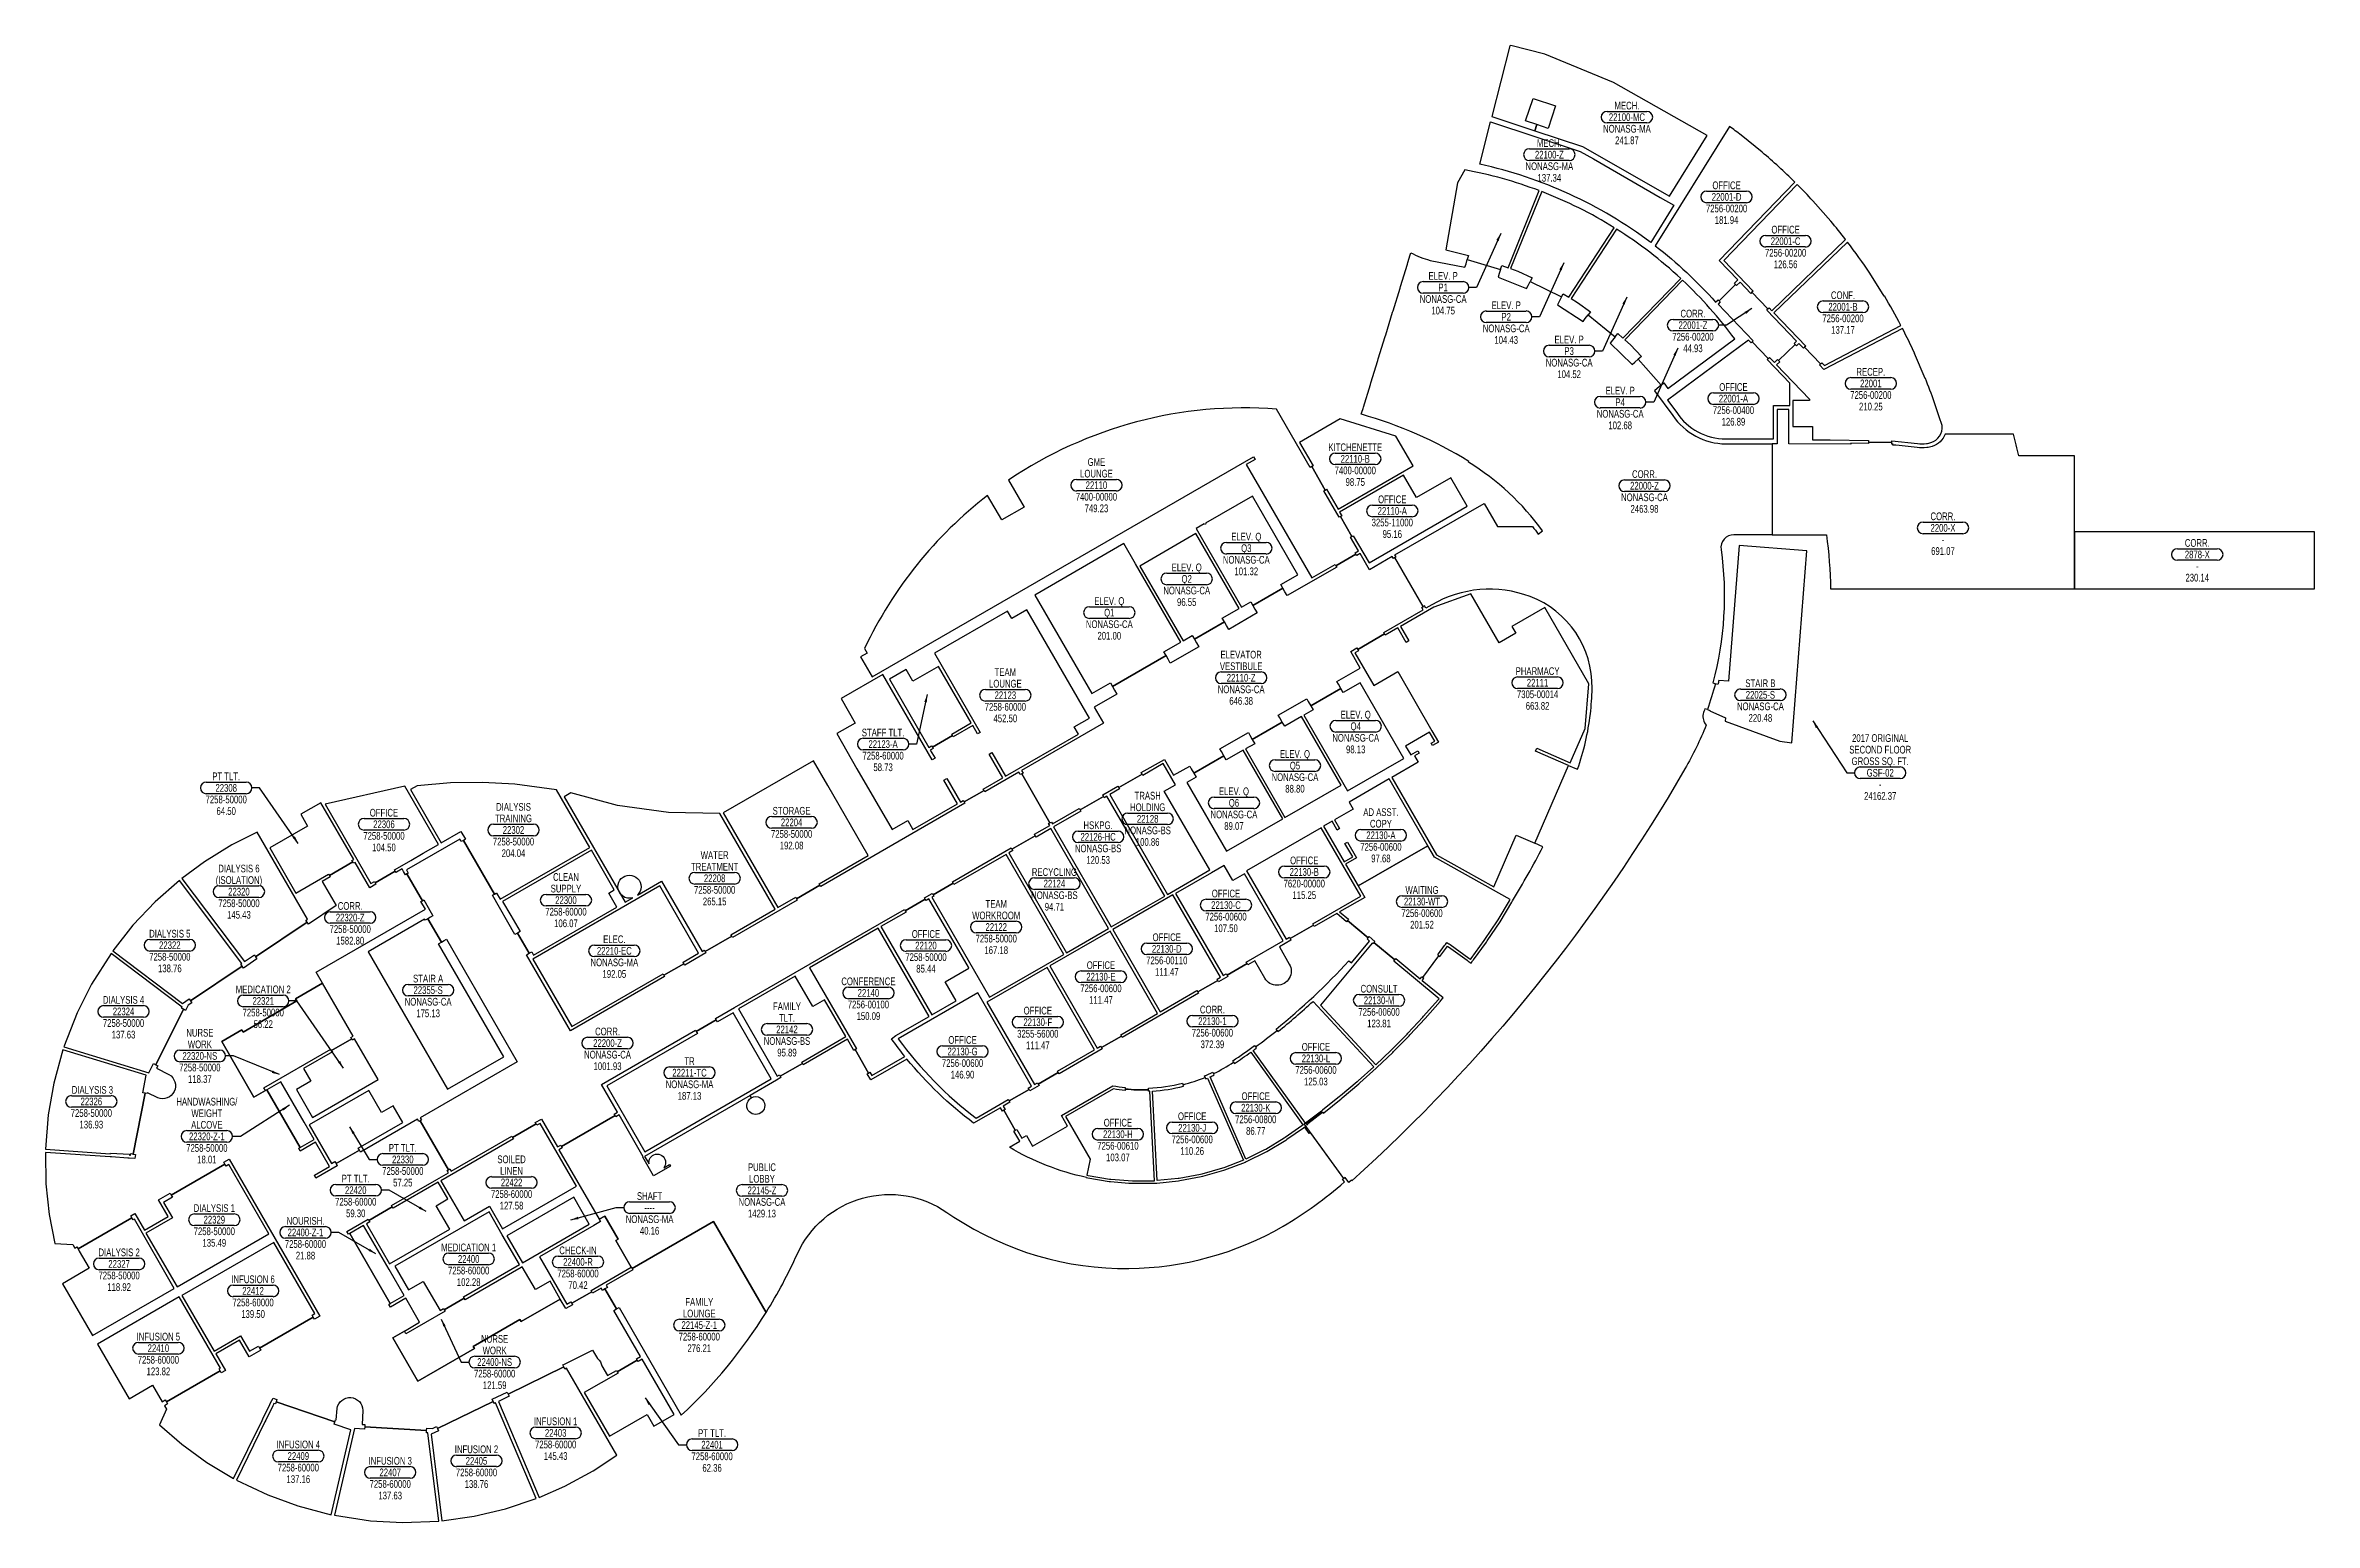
# Model space of a CAD drawing. Extents: x -1348 to 2182, y 5203 to 7501.
import ezdxf
from ezdxf.enums import TextEntityAlignment as Align

# ---------------------------------------------------------------- set-up
doc = ezdxf.new("R2010")
doc.units = 0
doc.header["$LTSCALE"] = 48
doc.header["$MEASUREMENT"] = 0
doc.layers.get('0').update_dxf_attribs({"linetype": 'CONTINUOUS'})
for name, color, linetype in [('AREA', 3, 'CONTINUOUS'), ('AREA2', 1, 'CONTINUOUS'), ('COSTC', 6, 'CONTINUOUS'), ('PLINE2', 5, 'CONTINUOUS'), ('ROOMNA', 4, 'CONTINUOUS'), ('ROOMNO', 4, 'CONTINUOUS'), ('ROOMOV', 4, 'CONTINUOUS')]:
    doc.layers.add(name, color=color, linetype=linetype)
doc.dimstyles.get("Standard").update_dxf_attribs({"dimtxt": 0.18, "dimasz": 12, "dimexe": 0.18, "dimexo": 0.0625, "dimgap": 0.09, "dimtad": 0, "dimtih": 1, "dimtoh": 1, "dimdec": 4, "dimzin": 0, "dimtxsty": 'STANDARD', "dimcen": 0.09, "dimazin": 3, "dimtfac": 1, "dimtdec": 4, "dimtofl": 0, "dimtmove": 0, "dimatfit": 3, "dimtolj": 1, "dimtzin": 0})

# ---------------------------------------------------------------- blocks, each defined once
blk = doc.blocks.new('ROOM')
at = {"layer": 'ROOMOV'}
for p, q in [((-31, 9), (31, 9)), ((31, -9), (-31, -9))]:
    blk.add_line(p, q, dxfattribs=at)
for centre, start, end in [((-31, 0), 90, 270), ((31, 0), 270, 90)]:
    blk.add_arc(centre, 9.04, start, end, dxfattribs=at)
at = {"width": 0.75, "flags": 1}
for tag, p in [('FLFIN', (-60, -36)), ('ICRA', (60, -36)), ('FLCOND', (-60, -60)), ('FLTYPE', (-60, -48)), ('WLFIN', (-60, -72)), ('SITE', (-24, -72)), ('UCODE', (24, -72)), ('USER1', (60, -48)), ('USER2', (60, -60)), ('USER3', (60, -72)), ('WLCOND', (-60, -96)), ('WLTYPE', (-60, -84)), ('CLFIN', (-60, -108)), ('COSTCD', (-24, -108)), ('BLDG', (-24, -84)), ('FLR', (-24, -96)), ('UDESC', (24, -84)), ('FCODE', (24, -96)), ('FDESC', (24, -108)), ('USER4', (60, -84)), ('USER5', (60, -96)), ('USER6', (60, -108)), ('CLCOND', (-60, -132)), ('CLTYPE', (-60, -120)), ('CLHT', (-60, -144)), ('CHDATE', (-24, -144)), ('DEPTD', (-24, -120)), ('RDES', (-24, -132)), ('CONTACT', (24, -132)), ('DIVISION', (24, -120)), ('OCCUP', (24, -144)), ('BLOCK', (60, -144)), ('USER7', (60, -120)), ('USER8', (60, -132)), ('BASE', (-60, -156)), ('CBACK', (-24, -156)), ('PRCONTACT', (24, -156)), ('BLOCK2', (60, -156))]:
    blk.add_attdef(tag, text='', height=6, dxfattribs=at).set_placement(p, align=Align.MIDDLE_CENTER)
at = {"layer": 'AREA', "width": 0.75}
blk.add_attdef('AREA', text='', height=12, dxfattribs=at).set_placement((0, -36), align=Align.MIDDLE_CENTER)
at = {"layer": 'AREA2', "width": 0.75}
blk.add_attdef('AREA2', text='', height=12, dxfattribs=at).set_placement((0, -36), align=Align.MIDDLE_CENTER)
at = {"layer": 'COSTC', "width": 0.75}
blk.add_attdef('COSTC', text='', height=12, dxfattribs=at).set_placement((0, -18), align=Align.MIDDLE_CENTER)
at = {"layer": 'ROOMNA', "width": 0.75}
for tag, p in [('RMNAA', (0, 54)), ('RMNAB', (0, 36)), ('RMNAC', (0, 18))]:
    blk.add_attdef(tag, text='', height=12, dxfattribs=at).set_placement(p, align=Align.MIDDLE_CENTER)
at = {"layer": 'ROOMNO', "width": 0.75}
blk.add_attdef('RMNU', text='', height=12, dxfattribs=at).set_placement((0, 0), align=Align.MIDDLE_CENTER)

msp = doc.modelspace()

# ---------------------------------------------------------------- linework, layer by layer
at = {"layer": 'PLINE2', "color": 6}
for points in [[(1090.9, 7443.1), (984.4, 7487.2), (931.2, 7501.1), (930.3, 7500.5), (929.8, 7500.6), (901.9, 7390.2), (968.8, 7368.2), (971.9, 7377.8), (954.3, 7383.6), (965.9, 7418.7), (1001, 7407.1), (989.4, 7372), (971.9, 7377.8), (968.8, 7368.2), (1042.9, 7343.9), (1178.2, 7266.3), (1236.9, 7360.8)], [(1329.7, 7089.4), (1331.4, 7091.1), (1306.5, 7117), (1304.8, 7115.4), (1287.9, 7133), (1282.6, 7127.7), (1280.9, 7129.4), (1255.5, 7103.8), (1257.2, 7102.1), (1253.7, 7098.6), (1308.6, 7041.6), (1306.9, 7039.9), (1331.8, 7014), (1333.6, 7015.7), (1341.3, 7007.7), (1346.3, 7012.6), (1348, 7010.8), (1373.9, 7035.8), (1372.2, 7037.5), (1375.9, 7041.1)], [(752.4, 6893.3), (665.7, 6920), (602.6, 6883.6), (623.7, 6847.1), (621.6, 6845.9), (642.6, 6809.5), (644.7, 6810.7), (662.7, 6779.5), (779.3, 6846.9)], [(838, 6828.6), (784.5, 6797.7), (764.3, 6832.6), (665.1, 6775.3), (668.4, 6769.6), (666.3, 6768.4), (684.3, 6737.2), (686.4, 6738.4), (710.8, 6696.2), (863.5, 6784.4)], [(529.5, 6799.9), (456.3, 6757.7), (456.7, 6757.1), (454.9, 6756.1), (454.5, 6756.7), (442, 6749.4), (512.5, 6627.3), (526.8, 6635.6), (530.1, 6630), (576.8, 6657), (573.6, 6662.6), (600, 6677.8)], [(2181.7, 6744.4), (1808.3, 6744.4), (1808.3, 6655.7), (2181.7, 6655.7)], [(794.8, 6623.1), (792.7, 6626.9), (794.8, 6628.1), (750.8, 6704.3), (748.7, 6703.1), (746.9, 6706.1), (711.3, 6685.5), (696.9, 6710.6), (691.7, 6707.6), (690.4, 6709.8), (659.3, 6691.8), (660.5, 6689.7), (583.6, 6645.3), (580.1, 6651.3), (576.8, 6657), (530.1, 6630), (533.3, 6624.3), (536.8, 6618.3), (492.6, 6592.8), (489.1, 6598.8), (485.9, 6604.5), (439.1, 6577.5), (442.4, 6571.8), (445.9, 6565.8), (401.7, 6540.2), (398.2, 6546.3), (398.2, 6546.3), (395, 6552), (311.8, 6504), (315.1, 6498.3), (315, 6498.3), (318.5, 6492.2), (283.4, 6472), (297.9, 6446.8), (170.4, 6373.2), (172.7, 6369.3), (170.5, 6368.1), (214.5, 6291.9), (216.7, 6293.1), (218.4, 6290.1), (260.1, 6314.2), (261.3, 6312), (297.7, 6333), (296.5, 6335.2), (320.3, 6348.9), (321.5, 6346.8), (357.9, 6367.8), (356.6, 6369.9), (392.5, 6390.6), (406.8, 6365.8), (431.9, 6380.1), (434.3, 6375.8), (438.1, 6369.2), (484.9, 6396.1), (481.2, 6402.6), (478.7, 6406.9), (523.1, 6432.3), (525.4, 6428.1), (529.2, 6421.6), (575.9, 6448.5), (572.2, 6455.1), (569.7, 6459.4), (614, 6484.8), (616.4, 6480.6), (620.1, 6474), (666.9, 6500.9), (663.1, 6507.6), (663.1, 6507.6), (660.9, 6511.6), (697.2, 6532.3), (682.3, 6558.1), (692.1, 6563.8), (693.3, 6561.7), (734.9, 6585.7), (733.7, 6587.8)], [(347.6, 6694.9), (329.6, 6726.1), (191.1, 6646.1), (279.6, 6492.8), (308.6, 6509.6), (311.8, 6504), (395, 6552), (391.7, 6557.6), (418.1, 6572.8), (347.6, 6694.9)], [(441.6, 6741.7), (354.3, 6691.3), (421.6, 6574.8), (435.9, 6583.1), (439.1, 6577.5), (485.9, 6604.5), (482.6, 6610.1), (508.9, 6625.2)], [(984.4, 6627), (933, 6597.3), (939, 6586.9), (913, 6571.9), (869.1, 6647.9), (811.5, 6627.1), (759.9, 6597.3), (772.9, 6574.8), (768.7, 6572.4), (755.7, 6594.9), (736.1, 6583.6), (734.9, 6585.7), (693.3, 6561.7), (694.6, 6559.6), (688.9, 6556.3), (718.2, 6505.6), (755.4, 6527.1), (808.7, 6434.9), (818.8, 6417.4), (809.8, 6412.3), (807.7, 6415.9), (813, 6419), (805, 6432.8), (767.8, 6411.3), (775.8, 6397.5), (786.9, 6403.9), (789, 6400.3), (781.5, 6395.9), (787.2, 6386.1), (746.4, 6362.5), (816, 6242), (904.8, 6192.2), (939.6, 6272.6), (968.9, 6260), (1021.3, 6381.1), (969.8, 6403.4), (971.8, 6407.9), (1023.8, 6385.4), (1046.8, 6438.6), (1052.9, 6508.3)], [(178.6, 6623.2), (155.2, 6609.7), (148.5, 6621.3), (35, 6555.8), (106.1, 6432.5), (101.9, 6430.1), (94.4, 6443), (64, 6425.5), (62.8, 6427.6), (31.6, 6409.6), (32.8, 6407.5), (28.4, 6404.9), (35.7, 6392.2), (31.5, 6389.8), (-45.3, 6522.8), (-110.5, 6485.1), (-88.6, 6447.1), (-117.2, 6430.6), (-85.7, 6376), (-85.7, 6376), (-31.1, 6281.5), (-6.8, 6295.6), (1.4, 6281.3), (70.9, 6321.4), (49.6, 6358.3), (53.9, 6360.8), (75.2, 6323.9), (79.6, 6326.4), (80.8, 6324.4), (112, 6342.4), (110.8, 6344.4), (141.2, 6362), (119.9, 6398.9), (124.1, 6401.3), (145.4, 6364.4), (259, 6430), (252.4, 6441.4), (275.8, 6454.9)], [(41.2, 6535.2), (1.2, 6512), (-9.3, 6530.2), (-35.3, 6515.2), (25.9, 6409.1), (30.4, 6411.7), (31.6, 6409.6), (62.8, 6427.6), (61.6, 6429.7), (92, 6447.3)], [(697.1, 6509.7), (670.6, 6494.6), (666.9, 6500.9), (620.1, 6474), (623.9, 6467.4), (609.6, 6459.2), (677.5, 6341.6), (765, 6392.1)], [(605.9, 6457.1), (579.6, 6442.1), (575.9, 6448.5), (529.2, 6421.6), (533, 6414.9), (518.7, 6406.7), (580.1, 6300.3), (667.3, 6350.7)], [(515.2, 6404.7), (488.7, 6389.6), (484.9, 6396.1), (438.1, 6369.2), (441.8, 6362.8), (427.6, 6354.6), (489.2, 6247.9), (576.6, 6298.3)], [(-50.8, 6134.6), (-11.8, 6157.2), (-10.5, 6155.1), (20.6, 6173.1), (19.4, 6175.2), (31.5, 6182.2), (32.8, 6180.1), (63.9, 6198.1), (62.7, 6200.2), (154.1, 6253), (155.3, 6250.8), (191.7, 6271.8), (190.4, 6274), (214.2, 6287.7), (212.4, 6290.7), (214.5, 6291.9), (170.5, 6368.1), (168.4, 6366.9), (166.2, 6370.8), (113.2, 6340.2), (112, 6342.4), (80.8, 6324.4), (82.1, 6322.2), (-142.1, 6192.8), (-143.4, 6194.9), (-179.8, 6173.9), (-178.5, 6171.8), (-279.2, 6113.6), (-280.5, 6115.8), (-322, 6091.8), (-320.8, 6089.6), (-353.7, 6070.6), (-355, 6072.8), (-386.2, 6054.8), (-384.9, 6052.6), (-531.2, 5968.2), (-599.7, 6086.8), (-595.7, 6089.1), (-613.7, 6120.3), (-617.7, 6118), (-652.9, 6179.1), (-649.8, 6180.9), (-697.9, 6264.5), (-701.2, 6262.6), (-703.6, 6266.7), (-786.7, 6218.7), (-783.7, 6213.5), (-785.8, 6212.3), (-761.8, 6170.7), (-759.7, 6172), (-752.9, 6160.2), (-745.4, 6147.3), (-748.9, 6145.3), (-748.9, 6145.3), (-753.2, 6142.8), (-732.2, 6106.4), (-727.9, 6108.9), (-727.9, 6108.9), (-724.4, 6110.9), (-614.3, 5920.2), (-765, 5833.2), (-763, 5829.7), (-765.1, 5828.5), (-721.1, 5752.3), (-719, 5753.5), (-717, 5750), (-622.5, 5804.6), (-621.3, 5802.5), (-584.9, 5823.5), (-586.1, 5825.6), (-576.7, 5831), (-551.7, 5787.7), (-546.5, 5790.7), (-545.3, 5788.6), (-462.1, 5836.6), (-463.4, 5838.7), (-458.2, 5841.7), (-483.2, 5885), (-336.9, 5969.5), (-335.7, 5967.4), (-304.5, 5985.4), (-305.7, 5987.5), (-276.2, 6004.5), (-276.2, 6004.5)], [(-553.2, 6343.4), (-618.1, 6351.9), (-668, 6354.6), (-718, 6354), (-770, 6349.5), (-780.4, 6343.5), (-732.5, 6260.7), (-701.9, 6278.4), (-694.9, 6266.2), (-695.1, 6266.1), (-697.9, 6264.5), (-649.8, 6180.9), (-646.9, 6182.5), (-646.7, 6182.7), (-641, 6172.9), (-501.3, 6253.6)], [(-131.2, 6349.8), (-153.4, 6388.3), (-293.7, 6307.3), (-208.7, 6160), (-181, 6176), (-179.8, 6173.9), (-143.4, 6194.9), (-144.6, 6197), (-68.4, 6241), (-131.2, 6349.8)], [(392.3, 6341.1), (409.6, 6351.1), (390.7, 6383.9), (359.1, 6365.7), (357.9, 6367.8), (321.5, 6346.8), (322.7, 6344.7), (307.5, 6335.9), (397.2, 6180.4), (463.1, 6218.5)], [(742.2, 6360.1), (679.8, 6324.1), (686.2, 6313), (657.3, 6296.3), (665.1, 6282.8), (661.4, 6280.7), (653.6, 6294.2), (640.2, 6286.5), (672.2, 6231.1), (685.6, 6238.8), (673.4, 6259.9), (677.1, 6262), (691.4, 6237.2), (674.3, 6227.4), (693.7, 6193.8), (802.2, 6256.2)], [(-919.7, 6323.1), (-950.9, 6305.1), (-940.3, 6286.9), (-999.2, 6252.9), (-958.6, 6182.7), (-920.1, 6204.9), (-920.1, 6204.9), (-907.6, 6212.1), (-906.4, 6210), (-870, 6231), (-871.3, 6233.1), (-868.6, 6234.6)], [(-789.1, 6348.9), (-912.8, 6320.9), (-841.7, 6197.7), (-836.4, 6200.7), (-835.1, 6198.6), (-804, 6216.6), (-805.2, 6218.7), (-804.3, 6219.2), (-779.7, 6233.5), (-760.5, 6244.5), (-736.8, 6258.2)], [(303.2, 6333.4), (298.9, 6330.9), (297.7, 6333), (261.3, 6312), (262.5, 6309.9), (220, 6285.4), (309.7, 6129.9), (393, 6178)], [(636.5, 6284.3), (520.3, 6217.2), (581.7, 6110.8), (586.9, 6113.8), (588.1, 6111.7), (624.5, 6132.7), (623.2, 6134.8), (697.9, 6177.9)], [(-1018.8, 6277.1), (-1057.9, 6257.4), (-1100.6, 6231.4), (-1135.9, 6205.5), (-1038.4, 6076), (-1023.1, 6086.3), (-1021.1, 6083.3), (-941.1, 6137.2), (-943.1, 6140.2), (-940.7, 6141.9)], [(-471.8, 6182.6), (-463.2, 6187.6), (-498.9, 6249.4), (-636.9, 6169.7), (-624.2, 6147.8), (-609.7, 6122.6), (-613.7, 6120.3), (-595.7, 6089.1), (-591.7, 6091.4), (-588.7, 6086.2), (-459.3, 6160.9)], [(215.8, 6282.9), (192.9, 6269.7), (191.7, 6271.8), (155.3, 6250.8), (156.5, 6248.7), (150.5, 6245.2), (240.2, 6089.8), (305.5, 6127.5)], [(929.2, 6170.6), (930.2, 6172.4), (812.4, 6238.4), (802.2, 6256.2), (693.7, 6193.8), (704.1, 6175.8), (665, 6153.3), (678.7, 6141.8), (677.2, 6140), (709.5, 6113.1), (711, 6115), (720.1, 6107.5), (718.5, 6105.6), (750.8, 6078.7), (752.4, 6080.6), (790.4, 6049), (792.9, 6052.4), (794.6, 6051.2), (819.3, 6085.1), (817.7, 6086.3), (818.9, 6087.9), (818.9, 6087.9), (828.4, 6101), (828.4, 6101), (829.6, 6102.7), (831.9, 6105.9), (835.2, 6103.5), (835.3, 6103.6), (836.9, 6102.5), (865.9, 6081.4), (865.9, 6081.4), (867.5, 6080.2), (868.6, 6079.4), (869.8, 6081), (889.9, 6108.7), (891, 6110.4), (910.9, 6139.5), (911.9, 6141.2)], [(146.2, 6242.8), (65.1, 6196), (63.9, 6198.1), (32.8, 6180.1), (34, 6178), (30.5, 6176), (120.3, 6020.5), (236, 6087.3)], [(517.3, 6212.6), (499.1, 6202.1), (485.4, 6225.7), (465.6, 6214.3), (410, 6182.2), (483.8, 6054.3), (488.7, 6057.2), (489.9, 6055), (521.1, 6073), (519.9, 6075.2), (577.5, 6108.4)], [(-1139.7, 6202.4), (-1177.6, 6168.9), (-1211.9, 6132.5), (-1243.2, 6092.8), (-1134.9, 6010.9), (-1124.3, 6018), (-1122.3, 6015), (-1042.3, 6069), (-1044.3, 6072), (-1042.4, 6073.3)], [(-355, 6072.8), (-356.2, 6075), (-332.1, 6088.9), (-392.6, 6193.7), (-589.8, 6079.8), (-529.3, 5975), (-387.4, 6057), (-386.2, 6054.8)], [(405.8, 6179.7), (312.1, 6125.7), (386, 5997.8), (443.2, 6030.9), (444.4, 6028.8), (475.6, 6046.8), (474.4, 6048.9), (479.6, 6051.9)], [(-736.6, 6103.9), (-732.2, 6106.4), (-753.2, 6142.8), (-757.6, 6140.3), (-758.6, 6142), (-846.3, 6091.4), (-722.8, 5877.5), (-635.1, 5928.1)], [(26.3, 6173.5), (21.8, 6171), (20.6, 6173.1), (-10.5, 6155.1), (-9.3, 6153), (-48.4, 6130.4), (30.8, 5993.3), (68.6, 6015.1), (51.6, 6044.4), (88.5, 6065.7), (87.7, 6067.2), (87.7, 6067.2)], [(307.9, 6123.2), (214.3, 6069.2), (288.1, 5941.3), (293.3, 5944.3), (294.5, 5942.2), (325.7, 5960.2), (324.5, 5962.3), (381.7, 5995.4)], [(-1246, 6088.8), (-1276.2, 6040.9), (-1298.8, 5996.2), (-1319.4, 5943.5), (-1187.1, 5903), (-1179.9, 5917.3), (-1176.6, 5915.6), (-1133.2, 6001.8), (-1136.4, 6003.4), (-1135.5, 6005.2)], [(749.2, 6076.9), (750.8, 6078.7), (718.5, 6105.6), (717, 6103.7), (715.5, 6104.9), (635.1, 6008.1), (721.2, 5915.3), (744.8, 5937.9), (746.2, 5939.2), (770.1, 5963.4), (771.4, 5964.8), (794.5, 5989.6), (795.8, 5991), (818.3, 6016.5), (819.7, 6018.2)], [(-904.1, 5939.9), (-902.9, 5937.8), (-871.7, 5955.8), (-873, 5957.9), (-869.5, 5959.9), (-917.1, 6042.4), (-958.9, 6018.3), (-956.9, 6014.8), (-1040.7, 5966.4), (-1042.7, 5969.9), (-1073.9, 5951.9), (-1023.8, 5865.2), (-1005.9, 5875.5), (-1008.4, 5879.7)], [(-103.1, 5959.4), (-136.1, 6016.6), (-154.3, 6006.1), (-181.7, 6053.5), (-270.1, 6002.4), (-209.7, 5897.9), (-206.4, 5899.8), (-205.2, 5897.7), (-170.5, 5917.7), (-171.7, 5919.8)], [(210.1, 6066.7), (116.4, 6012.7), (190.2, 5884.8), (195.1, 5887.7), (196.4, 5885.5), (227.5, 5903.5), (226.3, 5905.7), (283.9, 5938.9)], [(-278.4, 5996.2), (-302.7, 5982.2), (-304.5, 5985.4), (-335.7, 5967.4), (-333.9, 5964.2), (-474.8, 5882.8), (-415.7, 5780.4), (-219.3, 5893.8)], [(-1191.4, 5899.3), (-1320.9, 5938.8), (-1335, 5887), (-1343.7, 5837.7), (-1348, 5784.2), (-1247.2, 5777.2), (-1247.1, 5778.3), (-1217.2, 5776.3), (-1217.3, 5775.1), (-1215.6, 5775), (-1215.1, 5777.4), (-1211.6, 5776.7), (-1193.2, 5871.4), (-1196.7, 5872.1)], [(-830.6, 5892.6), (-867.1, 5955.7), (-870.5, 5953.7), (-871.7, 5955.8), (-902.9, 5937.8), (-901.7, 5935.7), (-946.9, 5909.6), (-935.5, 5889.9), (-957.8, 5877), (-932.7, 5833.6)], [(-982.1, 5889.2), (-1003.8, 5876.7), (-951.9, 5786.9), (-930.3, 5799.4), (-945.7, 5826.1)], [(-792.1, 5825.9), (-807.1, 5851.9), (-825.3, 5841.4), (-845.2, 5875.8), (-937.8, 5822.3), (-903, 5761.9), (-897.8, 5764.9), (-896, 5761.8), (-859.6, 5782.8), (-861.4, 5785.9)], [(-578.5, 5824.4), (-583.7, 5821.4), (-584.9, 5823.5), (-621.3, 5802.5), (-620.1, 5800.4), (-732.9, 5735.2), (-696.8, 5672.7), (-657.4, 5695.5), (-637, 5660.2), (-522.1, 5726.6)], [(-1062.8, 5760.2), (-1067, 5757.8), (-1068.8, 5760.9), (-1152.4, 5712.7), (-1150.6, 5709.5), (-1164.5, 5701.5), (-1150.7, 5677.6), (-1191.7, 5653.9), (-1143.4, 5570.2), (-1000.7, 5652.6)], [(-740.3, 5696.3), (-722.1, 5706.8), (-737.1, 5732.8), (-807.3, 5692.3), (-808.6, 5694.4), (-844.9, 5673.4), (-843.7, 5671.3), (-848.9, 5668.3), (-812.8, 5605.7), (-719.2, 5659.8)], [(-637.5, 5651.3), (-658, 5686.8), (-804.4, 5602.2), (-783.3, 5565.5), (-760.4, 5578.7), (-734.2, 5533.3), (-728.9, 5536.4), (-727.6, 5534.3), (-696.5, 5552.3), (-697.7, 5554.4), (-610.6, 5604.7), (-637.5, 5651.3)], [(-502.3, 5667.7), (-526.4, 5709.4), (-630.3, 5649.4), (-606.2, 5607.7)], [(-1209.7, 5675.4), (-1211.8, 5674.2), (-1213.6, 5677.3), (-1297.2, 5629.1), (-1295.4, 5625.9), (-1279.9, 5599.2), (-1321.6, 5575.1), (-1274.9, 5494.3), (-1147.6, 5567.8)], [(-813.4, 5597), (-853.1, 5665.8), (-874.8, 5653.3), (-811.8, 5544.1), (-790.1, 5556.6), (-813.4, 5597)], [(-460.9, 5642.4), (-457.4, 5644.4), (-478.1, 5680.2), (-486.7, 5675.2), (-484.7, 5671.7), (-495.1, 5665.7), (-495.1, 5665.7), (-579.6, 5617), (-536.9, 5543), (-530.6, 5546.7), (-529.4, 5544.6), (-498.2, 5562.6), (-499.4, 5564.7), (-436.9, 5600.8)], [(-992.9, 5639.2), (-1135.7, 5556.8), (-1085.6, 5470.1), (-1044.6, 5493.8), (-1030.8, 5469.9), (-1016.9, 5477.9), (-1015.1, 5474.8), (-931.5, 5523), (-933.3, 5526.2), (-929.1, 5528.6)], [(-547.2, 5551.1), (-563.2, 5578.8), (-585.8, 5565.8), (-606.4, 5601.5), (-608.2, 5600.5), (-608.2, 5600.5), (-695.3, 5550.2), (-696.5, 5552.3), (-727.6, 5534.3), (-726.4, 5532.2), (-787.4, 5497), (-789.8, 5501.2), (-807.8, 5490.9), (-768.7, 5423.2), (-680.6, 5474.1), (-682.6, 5477.6), (-610.1, 5519.4), (-608.1, 5516)], [(-1139.9, 5554.4), (-1266.9, 5481.1), (-1217.9, 5396.2), (-1181.5, 5417.2), (-1166.6, 5391.5), (-1161.7, 5394.3), (-1159.8, 5391.2), (-1076.3, 5439.5), (-1078.1, 5442.6), (-1076, 5443.8)], [(-537.5, 5443.5), (-540.1, 5442.2), (-541.7, 5445.5), (-628.5, 5403.2), (-626.9, 5399.9), (-643.4, 5391.9), (-580.1, 5242.7), (-540, 5260.3), (-496, 5284.2), (-459.4, 5308.3)], [(-420, 5457.5), (-426.2, 5453.9), (-427.4, 5456), (-458.6, 5438), (-457.4, 5435.9), (-510, 5405.6), (-470.9, 5337.8), (-412, 5371.8), (-401.5, 5353.6), (-370.3, 5371.6)], [(-873, 5347.7), (-899.1, 5356.7), (-898, 5360.1), (-989.2, 5391.5), (-990.4, 5388.1), (-992.7, 5388.9), (-993.4, 5387.4), (-994.5, 5385.1), (-1005.5, 5362.6), (-1006.6, 5360.4), (-1051, 5269.6), (-1002.4, 5246.6), (-955.4, 5229.5), (-903.4, 5215.8)], [(-647.8, 5389.7), (-649.8, 5388.7), (-651.4, 5392), (-738.1, 5349.7), (-736.5, 5346.4), (-748.1, 5340.8), (-731.3, 5206.1), (-681.2, 5213.3), (-632.6, 5224.9), (-584.6, 5240.9)], [(-753.3, 5343.1), (-755.3, 5343.2), (-755.1, 5346.8), (-851.4, 5352.3), (-851.6, 5348.7), (-867.5, 5349.6), (-898.7, 5214.8), (-842.7, 5206.3), (-792.7, 5203.5), (-736.1, 5205.7)]]:
    msp.add_lwpolyline(points, close=True, dxfattribs=at)
for points in [[(899.9, 7381.9), (1039.4, 7336.1), (1059.8, 7324.5), (1163.8, 7264.7), (1185, 7252.6), (1149.3, 7194.4, 0.107674), (883.2, 7316.2)], [(1373.1, 7288.4, 0.019034), (1322.3, 7334.9), (1322.2, 7334.8), (1289.6, 7361.2), (1289.7, 7361.3, 0.006313), (1271.4, 7375.1), (1156.1, 7189.2, -0.046836), (1250, 7101.7), (1253.8, 7105.5), (1255.5, 7103.8), (1280.9, 7129.4), (1279.1, 7131.1), (1284.5, 7136.5), (1255.7, 7166.6)], [(975.7, 7275.1, 0.044736), (859.8, 7307.5), (848.5, 7287.3), (830.2, 7183.3), (865.5, 7174.1), (863.6, 7167.8), (915.4, 7152.5), (917.3, 7158.8), (927.3, 7155.3)], [(1092.3, 7217.5, 0.046853), (979.5, 7273.6), (931, 7154), (942.1, 7150.1), (964.8, 7139.6), (961.7, 7133.7), (1010.2, 7109.8), (1012.6, 7114.6), (1021.7, 7109.2)], [(1452.2, 7199.1, 0.010175), (1429.1, 7227.7), (1401.2, 7259.2), (1401.3, 7259.2, 0.009851), (1376.6, 7284.9), (1262.5, 7166.6), (1308.3, 7118.8), (1306.5, 7117), (1331.4, 7091.1), (1333.2, 7092.8), (1337.3, 7088.4)], [(1195.7, 7138.5, 0.046853), (1095.7, 7215.3), (1025.2, 7107.2), (1035.3, 7101.3), (1055.5, 7086.6), (1051.9, 7082.1), (1093.6, 7047.7), (1097.7, 7052.9), (1105.6, 7045.9)], [(1055.1, 6461.2, 0.024632), (1057.8, 6500.8, 0.318173), (961.3, 6643.8, 0.225964), (808.3, 6630.9), (799.1, 6625.6), (796.9, 6629.3), (794.8, 6628.1), (750.8, 6704.3), (752.9, 6705.5), (751.2, 6708.5), (889.8, 6788.6), (910.6, 6752.6), (965.2, 6752.6, -0.009188), (973.9, 6741), (980.8, 6746, 0.098324), (865.4, 6852.7), (866.2, 6854, 0.068593), (698.9, 6927.3, -0.017852), (698.8, 6927.4), (699.8, 6930.6), (701.5, 6936.1), (702.2, 6938.5), (713, 6973.6), (713.7, 6976), (724.5, 7011.1), (725.2, 7013.4), (736, 7048.5), (736.7, 7050.9), (747.5, 7086), (748.2, 7088.4), (759, 7123.5), (759.7, 7125.9), (770.5, 7161), (771.2, 7163.4), (774.9, 7175.5), (775.8, 7178.4, 0.051203), (805.9, 7166.7), (860.1, 7155.9), (861.8, 7161.4), (863.6, 7167.8), (915.4, 7152.5), (913.5, 7146.1), (911.9, 7140.6), (956, 7122.7), (958.6, 7127.8), (961.7, 7133.7), (1010.2, 7109.8), (1006.5, 7102.8), (1003.8, 7097.7), (1043.7, 7071.8), (1047.2, 7076.3), (1051.9, 7082.1), (1093.6, 7047.7), (1089.4, 7042.5), (1085.8, 7038), (1119.9, 7004.9), (1124.3, 7008.6), (1129.4, 7012.9), (1165.3, 6972.5), (1159.2, 6967.4), (1154.9, 6963.7), (1183.4, 6925.4, 0.246701), (1265.8, 6881.3), (1337.9, 6881.3), (1337.9, 6739.9), (1278.2, 6739.9, 0.455169), (1258.4, 6717.1, -0.099816), (1245.7, 6509.4), (1249.6, 6508.2, -0.019795), (1237.1, 6468), (1233.3, 6469.2, 0.012841), (1230.5, 6461.2), (1230.6, 6461.2, 0.238248), (1235.3, 6443.8, -0.035079), (1202.3, 6376.1, -0.078238), (684.3, 5735.1), (683.6, 5735.9), (679.6, 5732.2), (679.4, 5732.4), (673.6, 5740.4), (671.6, 5738.9), (610.1, 5823.6), (612, 5825), (612.1, 5824.8), (612.4, 5825), (614.9, 5821.7), (612.5, 5825), (613.5, 5825.8), (636.9, 5843.5), (637.9, 5842.2), (615.1, 5824.8), (615.5, 5824.2), (638.4, 5841.6), (639.4, 5840.3), (640.3, 5840.9), (667.5, 5862.8), (669, 5864), (669, 5864), (669, 5864), (694.9, 5886), (694.9, 5886), (696.4, 5887.3), (696.4, 5887.3), (721.7, 5910.1), (723.1, 5911.4), (723.1, 5911.4), (747.7, 5934.9), (749.1, 5936.3), (749.1, 5936.3), (773, 5960.5), (774.4, 5961.9), (774.4, 5961.9), (798.2, 5987.5), (821.4, 6013.8), (822.6, 6015.3, 0.112828), (822.7, 6015.3), (822.5, 6015.4), (825.9, 6019.5), (793.6, 6046.3), (796.3, 6050), (794.6, 6051.2), (819.3, 6085.1), (821, 6083.9), (831.7, 6098.6), (832.9, 6100.2), (834.4, 6099.1), (863.5, 6078.1), (865.1, 6076.9), (869.5, 6073.7), (872, 6077), (873.1, 6078.6), (893.3, 6106.4), (894.4, 6108.1), (914.8, 6138), (932.8, 6168.6), (933.8, 6170.4, 0.019456), (981.3, 6254.6), (968.9, 6260), (1021.3, 6381.1), (1030.7, 6377.1), (1035.3, 6375.5, 0.054682)], [(1512.4, 7111.3), (1512.3, 7111.2), (1489.8, 7146.7), (1489.9, 7146.7, 0.016461), (1455.2, 7195.2), (1340.7, 7084.9), (1390.1, 7033.4), (1388.3, 7031.7), (1413.2, 7005.7), (1415, 7007.4), (1419.1, 7003.1), (1538.3, 7065.2), (1538.1, 7065.6, 0.014488)], [(1198.6, 7135.8), (1108.6, 7043.2), (1117.4, 7035.5), (1134.4, 7017.2), (1129.4, 7012.9), (1165.3, 6972.5), (1169.4, 6976), (1175.7, 6967.5), (1279.6, 7044.4, 0.045393)], [(1559.5, 7021.7), (1559.6, 7021.7, 0.012028), (1540.5, 7060.8), (1418.2, 6997.1), (1411.5, 7004), (1413.2, 7005.7), (1388.3, 7031.7), (1386.6, 7030), (1379.3, 7037.6), (1375.6, 7034), (1373.9, 7035.8), (1348, 7010.8), (1349.7, 7009), (1344.6, 7004.2), (1396, 6950.8), (1396, 6948.5), (1370, 6948.5), (1370, 6941), (1370, 6941), (1370, 6908.5), (1400.6, 6908.5), (1400.6, 6887.6), (1427.9, 6887.6), (1488, 6886.5), (1487.9, 6884.1), (1523.9, 6883.4), (1524, 6885.9), (1564.1, 6881.9, 0.054117), (1577.8, 6881.7, 0.062351), (1584.9, 6883.2, 0.356831), (1602.2, 6909.6, 0.021555), (1576.2, 6983.1), (1576.1, 6983.1)], [(1330.1, 7012.3), (1331.8, 7014), (1306.9, 7039.9), (1305.1, 7038.2), (1301, 7042.5), (1175.3, 6949.2), (1189.4, 6929.9, 0.247529), (1265.8, 6888.9), (1339.8, 6888.9), (1339.8, 6941), (1365.2, 6941), (1365.2, 6948.5), (1365.2, 6948.5), (1365.2, 6975.8)], [(567.1, 6935.3, 0.16996), (150.1, 6824.7), (174.2, 6782.9), (139.6, 6762.9), (117.5, 6801.1, 0.118537), (-73.8, 6563.2), (-69.6, 6555.8), (-80, 6549.8, 0.000014), (-80, 6549.8), (-62, 6518.8), (531.3, 6861.3), (533.7, 6857.1), (519.9, 6849.1), (621.6, 6672.9), (658, 6693.9), (659.3, 6691.8), (690.4, 6709.8), (689.3, 6711.8), (694.4, 6714.8), (682.2, 6736), (684.3, 6737.2), (666.3, 6768.4), (664.2, 6767.1), (640.4, 6808.3), (642.6, 6809.5), (621.6, 6845.9), (619.4, 6844.7)], [(1808.3, 6862.5), (1769.4, 6862.5), (1769.4, 6862.5), (1721.6, 6862.5, 0.008687), (1713.5, 6896.6), (1606.9, 6896.6, -0.235749), (1586.8, 6877.2, -0.06158), (1578.3, 6875.4, -0.053752), (1563.4, 6875.7), (1563.4, 6875.7, 0.012889), (1525.8, 6879.4), (1525.9, 6880.9), (1523.9, 6881), (1523.9, 6883.4), (1487.9, 6884.1), (1487.9, 6881.6), (1460.1, 6882.2), (1460.1, 6880.7), (1363.9, 6881.3), (1363.9, 6934.9), (1345.9, 6934.9), (1345.9, 6881.3), (1337.9, 6881.3), (1337.9, 6739.9), (1422.3, 6739.8, -0.030509), (1428.7, 6655.7), (1808.3, 6655.7)], [(1391.8, 6714.8), (1286.4, 6723.1), (1269.8, 6512.2), (1255.1, 6513.3, -0.003061), (1253.4, 6507), (1249.6, 6508.2, -0.019795), (1237.1, 6468), (1241, 6466.8, -0.001456), (1240.7, 6465.9), (1265.4, 6455.3), (1264.9, 6450), (1349.9, 6418.8), (1368.5, 6416.5)], [(-298.8, 6306.4), (-379, 6307.8), (-458.2, 6318.9), (-530.7, 6338.3), (-541.1, 6332.3), (-446.5, 6168.4), (-434.5, 6175.2, -0.501111), (-457.6, 6192.5, -1), (-421.6, 6192.5, -0.205561), (-427.2, 6179.5), (-389.8, 6201.1), (-326.7, 6091.9), (-323.2, 6093.9), (-322, 6091.8), (-280.5, 6115.8), (-281.7, 6117.9), (-212.9, 6157.6)], [(-807.8, 5490.9), (-789.8, 5501.2), (-789.8, 5501.2), (-766, 5515), (-787.7, 5552.4), (-811.5, 5538.7), (-813.9, 5542.9), (-811.8, 5544.1), (-874.8, 5653.3), (-876.9, 5652.1), (-879.4, 5656.3), (-846.1, 5675.5), (-844.9, 5673.4), (-808.6, 5694.4), (-809.8, 5696.5), (-739.5, 5737), (-721.2, 5747.6), (-723.2, 5751.1), (-721.1, 5752.3), (-765.1, 5828.5), (-767.2, 5827.3), (-769.2, 5830.7), (-857.8, 5779.6), (-859.6, 5782.8), (-896, 5761.8), (-894.1, 5758.6), (-927.4, 5739.4), (-929.8, 5743.6), (-906, 5757.4), (-927.8, 5795.2), (-951.6, 5781.4), (-954.1, 5785.6), (-951.9, 5786.9), (-1003.8, 5876.7), (-1005.9, 5875.5), (-1005.9, 5875.5), (-1023.8, 5865.2), (-1073.9, 5951.9), (-1042.7, 5969.9), (-1040.7, 5966.4), (-956.9, 6014.8), (-958.9, 6018.3), (-917.1, 6042.4), (-927.1, 6059.6), (-757.1, 6157.7), (-763.9, 6169.5), (-761.8, 6170.7), (-785.8, 6212.3), (-787.9, 6211.1), (-790.9, 6216.3), (-790.9, 6216.3), (-793.1, 6220.1), (-801.9, 6215), (-802.7, 6214.5), (-804, 6216.6), (-835.1, 6198.6), (-833.9, 6196.5), (-843.4, 6191), (-866.2, 6230.4), (-868.8, 6228.9), (-870, 6231), (-906.4, 6210), (-905.2, 6207.9), (-917.6, 6200.7), (-896, 6163.3), (-939.1, 6134.2), (-941.1, 6137.2), (-1021.1, 6083.3), (-1019.1, 6080.3), (-1040.2, 6066), (-1042.3, 6069), (-1122.3, 6015), (-1120.2, 6012), (-1125.9, 6008.2), (-1130, 6000.2), (-1133.2, 6001.8), (-1176.6, 5915.6), (-1173.4, 5914), (-1175.4, 5910.1), (-1155.9, 5900.4, -0.923681), (-1173.4, 5864), (-1189.4, 5872), (-1189.6, 5870.7), (-1193.2, 5871.4), (-1211.6, 5776.7), (-1208, 5776), (-1209.2, 5769.7), (-1217.6, 5770.3), (-1220.1, 5770.4), (-1245.1, 5772.2), (-1247.6, 5772.3), (-1348.2, 5779.3), (-1347.3, 5730.4), (-1342.2, 5682.7), (-1333.5, 5637.8), (-1305.4, 5635.8), (-1302.2, 5630.3), (-1299, 5632.2), (-1297.2, 5629.1), (-1213.6, 5677.3), (-1215.4, 5680.5), (-1209.1, 5684.1), (-1194.1, 5658.1), (-1157.3, 5679.4), (-1172.3, 5705.3), (-1154.2, 5715.8), (-1152.4, 5712.7), (-1068.8, 5760.9), (-1070.6, 5764.1), (-1062.2, 5768.9), (-921.2, 5524.7), (-929.6, 5519.8), (-931.5, 5523), (-1015.1, 5474.8), (-1013.2, 5471.7), (-1031.4, 5461.2), (-1046.4, 5487.2), (-1083.2, 5465.9), (-1068.2, 5439.9), (-1074.5, 5436.3), (-1076.3, 5439.5), (-1159.8, 5391.2), (-1158, 5388.1), (-1163, 5385.2), (-1159.8, 5379.7), (-1170.8, 5355.6), (-1136, 5325.4), (-1097.1, 5297.2), (-1055.3, 5271.9), (-1011, 5362.5), (-1009.9, 5364.8), (-998.9, 5387.2), (-997.8, 5389.5), (-994.1, 5397), (-988, 5395), (-989.2, 5391.5), (-898, 5360.1), (-896.8, 5363.5), (-895.6, 5363.1), (-894.5, 5380.9, -0.923681), (-854.3, 5377.9), (-855.6, 5356.2), (-851.2, 5355.9), (-851.4, 5352.3), (-755.1, 5346.8), (-754.8, 5350.5), (-745.9, 5350), (-739.7, 5353), (-738.1, 5349.7), (-651.4, 5392), (-653, 5395.3), (-630, 5406.4), (-628.5, 5403.2), (-541.7, 5445.5), (-543.3, 5448.7), (-540.9, 5449.9), (-496.9, 5471.9), (-489.1, 5458.5, -0.167779), (-482.6, 5447.2), (-473.9, 5432.1), (-459.8, 5440.2), (-458.6, 5438), (-427.4, 5456), (-428.7, 5458.2), (-422.4, 5461.8), (-463.8, 5533.4), (-459.8, 5535.7), (-477.8, 5566.9), (-481.8, 5564.6), (-483.8, 5568.1), (-497, 5560.4), (-498.2, 5562.6), (-529.4, 5544.6), (-528.2, 5542.4), (-538.7, 5536.4), (-547.2, 5551.1), (-608.1, 5516), (-610.1, 5519.4), (-682.6, 5477.6), (-680.6, 5474.1), (-768.7, 5423.2)], [(711.8, 6108), (707.9, 6111.2), (709.5, 6113.1), (677.2, 6140), (675.6, 6138.1), (660.5, 6150.7), (625.7, 6130.6), (624.5, 6132.7), (588.1, 6111.7), (589.3, 6109.6), (571.3, 6099.2), (586.8, 6072.2, -1), (548.7, 6050.2), (533.2, 6077.2), (522.3, 6070.9), (521.1, 6073), (489.9, 6055), (491.2, 6052.9), (476.8, 6044.7), (475.6, 6046.8), (444.4, 6028.8), (445.7, 6026.7), (326.9, 5958.1), (325.7, 5960.2), (294.5, 5942.2), (295.7, 5940.1), (228.8, 5901.4), (227.5, 5903.5), (196.4, 5885.5), (197.6, 5883.4), (183.3, 5875.2), (182, 5877.3), (150.9, 5859.3), (152.1, 5857.2), (141.7, 5851.2), (144.7, 5846), (142.6, 5844.7), (160.6, 5813.6), (162.7, 5814.8), (170.5, 5801.2), (177.8, 5805.4), (187.4, 5788.8), (241.8, 5820.2), (232.3, 5836.8), (312.3, 5883, 0.019217), (331.7, 5880.3), (331.6, 5877.8, 0.034934), (367.6, 5876.7), (367.7, 5879.2, 0.052583), (420.7, 5886.9), (421.5, 5884.6, 0.034934), (455.7, 5895.9), (454.9, 5898.3, 0.013701), (467.7, 5903.9), (468.9, 5901.8, 0.034934), (500.2, 5919.6), (499, 5921.7, 0.010493), (532.9, 5945.5), (534.4, 5943.6, 0.010608), (567.7, 5969.1), (566.2, 5971.1, 0.039359), (679.4, 6077.3), (683.5, 6074)], [(-52.6, 6128), (-159.3, 6066.4), (-86.5, 5940.3), (-88.6, 5939.1), (-67.6, 5902.7), (-65.5, 5903.9), (-62.5, 5898.7), (-11.1, 5928.4, -0.01428), (-32.1, 5956), (-25.2, 5960.9), (26.6, 5990.8)], [(102.3, 6027.5), (-21.6, 5955.9, 0.072585), (99.6, 5832.5), (149.6, 5861.4), (150.9, 5859.3), (182, 5877.3), (180.8, 5879.4), (186, 5882.4)], [(623.7, 6014.2), (718.1, 5912.4), (693.7, 5890.4), (693.7, 5890.4), (692.2, 5889.1), (692.2, 5889.1), (666.5, 5867.2), (666.5, 5867.2), (664.9, 5866), (664.9, 5866), (638.5, 5844.8), (638.5, 5844.8), (636.9, 5843.6), (614, 5826.2), (612.1, 5824.8), (530.8, 5937.9, 0.015606), (535.9, 5941.7), (534.4, 5943.6, 0.010608), (567.7, 5969.1), (569.2, 5967.2, 0.01812)], [(337.4, 5731.1), (308.7, 5733.4), (306.7, 5733.7), (273.2, 5739.4), (271, 5739.8), (271.1, 5740.3, -0.080332), (151.3, 5787.3), (167.5, 5796.7), (158.5, 5812.3), (160.6, 5813.6), (142.6, 5844.7), (140.5, 5843.5), (137.5, 5848.7), (95.8, 5824.7, -0.059496), (-8, 5924.5), (-64.2, 5892.1), (-69.7, 5901.5), (-67.6, 5902.7), (-88.6, 5939.1), (-90.7, 5937.9), (-100.7, 5955.2), (-169.3, 5915.6), (-170.5, 5917.7), (-205.2, 5897.7), (-203.9, 5895.6), (-210.9, 5891.5), (-210.9, 5891.5), (-252.1, 5867.7), (-250.1, 5864.3, -0.57735), (-229.1, 5852.2, -1), (-257.1, 5852.2, -0.267949), (-250.1, 5864.3), (-252.1, 5867.7), (-416, 5773.1), (-409.2, 5761.5), (-409.3, 5761.8, -0.035715), (-409.4, 5763.7, -1), (-383.4, 5763.7, -0.171596), (-386.3, 5755.5), (-377.3, 5760.7), (-375.8, 5757.9), (-402.1, 5742.8), (-418.9, 5771.9), (-418.1, 5772.3), (-455.7, 5837.5), (-460.9, 5834.5), (-462.1, 5836.6), (-545.3, 5788.6), (-544.1, 5786.5), (-549.3, 5783.5), (-486.7, 5675.2), (-478.1, 5680.2), (-457.4, 5644.4), (-460.9, 5642.4), (-436.9, 5600.8), (-436.9, 5600.8), (-435.6, 5598.7), (-308.9, 5671.9), (-227.1, 5530.3, 0.03322), (-178.4, 5621.5, -0.468787), (54.2, 5685.8), (65.1, 5678.6, 0.148701), (337.4, 5598.7, 0.129722), (577.4, 5664.6, 0.044269), (672.7, 5733.3), (669.7, 5737.5), (671.6, 5738.9), (619.9, 5810.1), (617.9, 5808.7), (610.7, 5818.5), (608.8, 5817.2), (582.8, 5799.2), (581.2, 5798), (552.1, 5780.4), (552.1, 5780.4), (550.3, 5779.5), (519.8, 5764.5), (518, 5763.7), (486.2, 5751.5), (484.3, 5750.9), (451.7, 5741.6), (449.7, 5741.1), (416.3, 5734.8), (414.3, 5734.5), (380.5, 5731.1), (378.5, 5731), (344.5, 5730.7), (342.5, 5730.7)], [(526.8, 5935.1), (608, 5822.1), (608.1, 5822.2), (608.3, 5821.9), (606.4, 5820.5), (606.4, 5820.5), (580.5, 5802.6), (578.9, 5801.5), (578.9, 5801.5), (550.1, 5784), (550.1, 5784), (548.3, 5783.1), (548.3, 5783.1), (519.2, 5768.8), (463.5, 5896.6), (463.5, 5896.6, 0.007042), (470.1, 5899.7), (468.9, 5901.8, 0.034934), (500.2, 5919.6), (501.4, 5917.5, 0.007782)], [(459.6, 5894.9), (515.3, 5767.1), (484.9, 5755.4), (484.9, 5755.4), (483, 5754.8), (483, 5754.8), (450.7, 5745.6), (450.7, 5745.6), (448.8, 5745.1), (448.8, 5745.1), (415.7, 5738.9), (415.7, 5738.9), (413.7, 5738.6), (413.7, 5738.6), (381.4, 5735.4), (373.8, 5874.6), (373.8, 5874.6, 0.047211), (422.3, 5882.3), (421.5, 5884.6, 0.034934), (455.7, 5895.9), (456.4, 5893.6, 0.00326)], [(369.6, 5874.4, -0.001925), (367.6, 5874.3), (367.6, 5876.7, -0.034934), (331.6, 5877.8), (331.6, 5875.4, -0.017833), (313.2, 5877.9), (238.9, 5835), (277.2, 5768.6), (271.8, 5743.9), (273.9, 5743.4), (307.3, 5737.7), (309.1, 5737.5), (342.8, 5734.9), (344.7, 5734.8), (377.2, 5735.1)], [(-227.1, 5530.3), (-308.9, 5671.9), (-435.6, 5598.7), (-434.4, 5596.6), (-475.8, 5572.7), (-473.8, 5569.2), (-477.8, 5566.9), (-459.8, 5535.7), (-455.8, 5538), (-359, 5370.5, 0.066788)]]:
    msp.add_lwpolyline(points, format="xyb", close=True, dxfattribs=at)

# ---------------------------------------------------------------- block references
at = {"layer": 'ROOMNO'}
ref = msp.add_blockref('ROOM', (1112, 7389.4), dxfattribs=at)
ref.add_attrib('RMNU', '22100-MC', dxfattribs={"height": 12, "width": 0.75}).set_placement((1112, 7389.4), align=Align.MIDDLE_CENTER)
ref.add_attrib('RMNAC', 'MECH.', dxfattribs={"layer": 'ROOMNA', "height": 12, "width": 0.75}).set_placement((1112, 7407.4), align=Align.MIDDLE_CENTER)
ref.add_attrib('COSTC', 'NONASG-MA', dxfattribs={"layer": 'COSTC', "height": 12, "width": 0.75}).set_placement((1112, 7371.4), align=Align.MIDDLE_CENTER)
ref.add_attrib('AREA2', '241.87', dxfattribs={"layer": 'AREA2', "height": 12, "width": 0.75}).set_placement((1112, 7353.4), align=Align.MIDDLE_CENTER)
ref = msp.add_blockref('ROOM', (991.3, 7331.1), dxfattribs=at)
ref.add_attrib('RMNU', '22100-Z', dxfattribs={"height": 12, "width": 0.75}).set_placement((991.3, 7331.1), align=Align.MIDDLE_CENTER)
ref.add_attrib('RMNAC', 'MECH.', dxfattribs={"layer": 'ROOMNA', "height": 12, "width": 0.75}).set_placement((991.3, 7349.1), align=Align.MIDDLE_CENTER)
ref.add_attrib('COSTC', 'NONASG-MA', dxfattribs={"layer": 'COSTC', "height": 12, "width": 0.75}).set_placement((991.3, 7313.1), align=Align.MIDDLE_CENTER)
ref.add_attrib('AREA2', '137.34', dxfattribs={"layer": 'AREA2', "height": 12, "width": 0.75}).set_placement((991.3, 7295.1), align=Align.MIDDLE_CENTER)
ref = msp.add_blockref('ROOM', (1267, 7265.4), dxfattribs=at)
ref.add_attrib('RMNU', '22001-D', dxfattribs={"height": 12, "width": 0.75}).set_placement((1267, 7265.4), align=Align.MIDDLE_CENTER)
ref.add_attrib('RMNAC', 'OFFICE', dxfattribs={"layer": 'ROOMNA', "height": 12, "width": 0.75}).set_placement((1267, 7283.4), align=Align.MIDDLE_CENTER)
ref.add_attrib('COSTC', '7256-00200', dxfattribs={"layer": 'COSTC', "height": 12, "width": 0.75}).set_placement((1267, 7247.4), align=Align.MIDDLE_CENTER)
ref.add_attrib('AREA2', '181.94', dxfattribs={"layer": 'AREA2', "height": 12, "width": 0.75}).set_placement((1267, 7229.4), align=Align.MIDDLE_CENTER)
ref = msp.add_blockref('ROOM', (1358.8, 7196.5), dxfattribs=at)
ref.add_attrib('RMNU', '22001-C', dxfattribs={"height": 12, "width": 0.75}).set_placement((1358.8, 7196.5), align=Align.MIDDLE_CENTER)
ref.add_attrib('RMNAC', 'OFFICE', dxfattribs={"layer": 'ROOMNA', "height": 12, "width": 0.75}).set_placement((1358.8, 7214.5), align=Align.MIDDLE_CENTER)
ref.add_attrib('COSTC', '7256-00200', dxfattribs={"layer": 'COSTC', "height": 12, "width": 0.75}).set_placement((1358.8, 7178.5), align=Align.MIDDLE_CENTER)
ref.add_attrib('AREA2', '126.56', dxfattribs={"layer": 'AREA2', "height": 12, "width": 0.75}).set_placement((1358.8, 7160.5), align=Align.MIDDLE_CENTER)
ref = msp.add_blockref('ROOM', (826.1, 7124.6), dxfattribs=at)
ref.add_attrib('RMNU', 'P1', dxfattribs={"height": 12, "width": 0.75}).set_placement((826.1, 7124.6), align=Align.MIDDLE_CENTER)
ref.add_attrib('RMNAC', 'ELEV. P', dxfattribs={"layer": 'ROOMNA', "height": 12, "width": 0.75}).set_placement((826.1, 7142.6), align=Align.MIDDLE_CENTER)
ref.add_attrib('COSTC', 'NONASG-CA', dxfattribs={"layer": 'COSTC', "height": 12, "width": 0.75}).set_placement((826.1, 7106.6), align=Align.MIDDLE_CENTER)
ref.add_attrib('AREA2', '104.75', dxfattribs={"layer": 'AREA2', "height": 12, "width": 0.75}).set_placement((826.1, 7088.6), align=Align.MIDDLE_CENTER)
ref = msp.add_blockref('ROOM', (924.2, 7078.9), dxfattribs=at)
ref.add_attrib('RMNU', 'P2', dxfattribs={"height": 12, "width": 0.75}).set_placement((924.2, 7078.9), align=Align.MIDDLE_CENTER)
ref.add_attrib('RMNAC', 'ELEV. P', dxfattribs={"layer": 'ROOMNA', "height": 12, "width": 0.75}).set_placement((924.2, 7096.9), align=Align.MIDDLE_CENTER)
ref.add_attrib('COSTC', 'NONASG-CA', dxfattribs={"layer": 'COSTC', "height": 12, "width": 0.75}).set_placement((924.2, 7060.9), align=Align.MIDDLE_CENTER)
ref.add_attrib('AREA2', '104.43', dxfattribs={"layer": 'AREA2', "height": 12, "width": 0.75}).set_placement((924.2, 7042.9), align=Align.MIDDLE_CENTER)
ref = msp.add_blockref('ROOM', (1448.1, 7094.5), dxfattribs=at)
ref.add_attrib('RMNU', '22001-B', dxfattribs={"height": 12, "width": 0.75}).set_placement((1448.1, 7094.5), align=Align.MIDDLE_CENTER)
ref.add_attrib('RMNAC', 'CONF.', dxfattribs={"layer": 'ROOMNA', "height": 12, "width": 0.75}).set_placement((1448.1, 7112.5), align=Align.MIDDLE_CENTER)
ref.add_attrib('COSTC', '7256-00200', dxfattribs={"layer": 'COSTC', "height": 12, "width": 0.75}).set_placement((1448.1, 7076.5), align=Align.MIDDLE_CENTER)
ref.add_attrib('AREA2', '137.17', dxfattribs={"layer": 'AREA2', "height": 12, "width": 0.75}).set_placement((1448.1, 7058.5), align=Align.MIDDLE_CENTER)
ref = msp.add_blockref('ROOM', (1214.7, 7065.9), dxfattribs=at)
ref.add_attrib('RMNU', '22001-Z', dxfattribs={"height": 12, "width": 0.75}).set_placement((1214.7, 7065.9), align=Align.MIDDLE_CENTER)
ref.add_attrib('RMNAC', 'CORR.', dxfattribs={"layer": 'ROOMNA', "height": 12, "width": 0.75}).set_placement((1214.7, 7083.9), align=Align.MIDDLE_CENTER)
ref.add_attrib('COSTC', '7256-00200', dxfattribs={"layer": 'COSTC', "height": 12, "width": 0.75}).set_placement((1214.7, 7047.9), align=Align.MIDDLE_CENTER)
ref.add_attrib('AREA2', '44.93', dxfattribs={"layer": 'AREA2', "height": 12, "width": 0.75}).set_placement((1214.7, 7029.9), align=Align.MIDDLE_CENTER)
ref = msp.add_blockref('ROOM', (1022.1, 7025.6), dxfattribs=at)
ref.add_attrib('RMNU', 'P3', dxfattribs={"height": 12, "width": 0.75}).set_placement((1022.1, 7025.6), align=Align.MIDDLE_CENTER)
ref.add_attrib('RMNAC', 'ELEV. P', dxfattribs={"layer": 'ROOMNA', "height": 12, "width": 0.75}).set_placement((1022.1, 7043.6), align=Align.MIDDLE_CENTER)
ref.add_attrib('COSTC', 'NONASG-CA', dxfattribs={"layer": 'COSTC', "height": 12, "width": 0.75}).set_placement((1022.1, 7007.6), align=Align.MIDDLE_CENTER)
ref.add_attrib('AREA2', '104.52', dxfattribs={"layer": 'AREA2', "height": 12, "width": 0.75}).set_placement((1022.1, 6989.6), align=Align.MIDDLE_CENTER)
ref = msp.add_blockref('ROOM', (1491.4, 6975.3), dxfattribs=at)
ref.add_attrib('RMNU', '22001', dxfattribs={"height": 12, "width": 0.75}).set_placement((1491.4, 6975.3), align=Align.MIDDLE_CENTER)
ref.add_attrib('RMNAC', 'RECEP.', dxfattribs={"layer": 'ROOMNA', "height": 12, "width": 0.75}).set_placement((1491.4, 6993.3), align=Align.MIDDLE_CENTER)
ref.add_attrib('COSTC', '7256-00200', dxfattribs={"layer": 'COSTC', "height": 12, "width": 0.75}).set_placement((1491.4, 6957.3), align=Align.MIDDLE_CENTER)
ref.add_attrib('AREA2', '210.25', dxfattribs={"layer": 'AREA2', "height": 12, "width": 0.75}).set_placement((1491.4, 6939.3), align=Align.MIDDLE_CENTER)
ref = msp.add_blockref('ROOM', (1101.5, 6946.1), dxfattribs=at)
ref.add_attrib('RMNU', 'P4', dxfattribs={"height": 12, "width": 0.75}).set_placement((1101.5, 6946.1), align=Align.MIDDLE_CENTER)
ref.add_attrib('RMNAC', 'ELEV. P', dxfattribs={"layer": 'ROOMNA', "height": 12, "width": 0.75}).set_placement((1101.5, 6964.1), align=Align.MIDDLE_CENTER)
ref.add_attrib('COSTC', 'NONASG-CA', dxfattribs={"layer": 'COSTC', "height": 12, "width": 0.75}).set_placement((1101.5, 6928.1), align=Align.MIDDLE_CENTER)
ref.add_attrib('AREA2', '102.68', dxfattribs={"layer": 'AREA2', "height": 12, "width": 0.75}).set_placement((1101.5, 6910.1), align=Align.MIDDLE_CENTER)
ref = msp.add_blockref('ROOM', (1277.7, 6951.7), dxfattribs=at)
ref.add_attrib('RMNU', '22001-A', dxfattribs={"height": 12, "width": 0.75}).set_placement((1277.7, 6951.7), align=Align.MIDDLE_CENTER)
ref.add_attrib('RMNAC', 'OFFICE', dxfattribs={"layer": 'ROOMNA', "height": 12, "width": 0.75}).set_placement((1277.7, 6969.7), align=Align.MIDDLE_CENTER)
ref.add_attrib('COSTC', '7256-00400', dxfattribs={"layer": 'COSTC', "height": 12, "width": 0.75}).set_placement((1277.7, 6933.7), align=Align.MIDDLE_CENTER)
ref.add_attrib('AREA2', '126.89', dxfattribs={"layer": 'AREA2', "height": 12, "width": 0.75}).set_placement((1277.7, 6915.7), align=Align.MIDDLE_CENTER)
ref = msp.add_blockref('ROOM', (286.8, 6817), dxfattribs=at)
ref.add_attrib('RMNU', '22110', dxfattribs={"height": 12, "width": 0.75}).set_placement((286.8, 6817), align=Align.MIDDLE_CENTER)
ref.add_attrib('RMNAB', 'GME', dxfattribs={"layer": 'ROOMNA', "height": 12, "width": 0.75}).set_placement((286.8, 6853), align=Align.MIDDLE_CENTER)
ref.add_attrib('RMNAC', 'LOUNGE', dxfattribs={"layer": 'ROOMNA', "height": 12, "width": 0.75}).set_placement((286.8, 6835), align=Align.MIDDLE_CENTER)
ref.add_attrib('COSTC', '7400-00000', dxfattribs={"layer": 'COSTC', "height": 12, "width": 0.75}).set_placement((286.8, 6799), align=Align.MIDDLE_CENTER)
ref.add_attrib('AREA2', '749.23', dxfattribs={"layer": 'AREA2', "height": 12, "width": 0.75}).set_placement((286.8, 6781), align=Align.MIDDLE_CENTER)
ref = msp.add_blockref('ROOM', (689.4, 6858), dxfattribs=at)
ref.add_attrib('RMNU', '22110-B', dxfattribs={"height": 12, "width": 0.75}).set_placement((689.4, 6858), align=Align.MIDDLE_CENTER)
ref.add_attrib('RMNAC', 'KITCHENETTE', dxfattribs={"layer": 'ROOMNA', "height": 12, "width": 0.75}).set_placement((689.4, 6876), align=Align.MIDDLE_CENTER)
ref.add_attrib('COSTC', '7400-00000', dxfattribs={"layer": 'COSTC', "height": 12, "width": 0.75}).set_placement((689.4, 6840), align=Align.MIDDLE_CENTER)
ref.add_attrib('AREA2', '98.75', dxfattribs={"layer": 'AREA2', "height": 12, "width": 0.75}).set_placement((689.4, 6822), align=Align.MIDDLE_CENTER)
ref = msp.add_blockref('ROOM', (1139.3, 6816.2), dxfattribs=at)
ref.add_attrib('RMNU', '22000-Z', dxfattribs={"height": 12, "width": 0.75}).set_placement((1139.3, 6816.2), align=Align.MIDDLE_CENTER)
ref.add_attrib('RMNAC', 'CORR.', dxfattribs={"layer": 'ROOMNA', "height": 12, "width": 0.75}).set_placement((1139.3, 6834.2), align=Align.MIDDLE_CENTER)
ref.add_attrib('COSTC', 'NONASG-CA', dxfattribs={"layer": 'COSTC', "height": 12, "width": 0.75}).set_placement((1139.3, 6798.2), align=Align.MIDDLE_CENTER)
ref.add_attrib('AREA2', '2463.98', dxfattribs={"layer": 'AREA2', "height": 12, "width": 0.75}).set_placement((1139.3, 6780.2), align=Align.MIDDLE_CENTER)
ref = msp.add_blockref('ROOM', (747, 6777), dxfattribs=at)
ref.add_attrib('RMNU', '22110-A', dxfattribs={"height": 12, "width": 0.75}).set_placement((747, 6777), align=Align.MIDDLE_CENTER)
ref.add_attrib('RMNAC', 'OFFICE', dxfattribs={"layer": 'ROOMNA', "height": 12, "width": 0.75}).set_placement((747, 6795), align=Align.MIDDLE_CENTER)
ref.add_attrib('COSTC', '3255-11000', dxfattribs={"layer": 'COSTC', "height": 12, "width": 0.75}).set_placement((747, 6759), align=Align.MIDDLE_CENTER)
ref.add_attrib('AREA2', '95.16', dxfattribs={"layer": 'AREA2', "height": 12, "width": 0.75}).set_placement((747, 6741), align=Align.MIDDLE_CENTER)
ref = msp.add_blockref('ROOM', (519.9, 6719), dxfattribs=at)
ref.add_attrib('RMNU', 'Q3', dxfattribs={"height": 12, "width": 0.75}).set_placement((519.9, 6719), align=Align.MIDDLE_CENTER)
ref.add_attrib('RMNAC', 'ELEV. Q', dxfattribs={"layer": 'ROOMNA', "height": 12, "width": 0.75}).set_placement((519.9, 6737), align=Align.MIDDLE_CENTER)
ref.add_attrib('COSTC', 'NONASG-CA', dxfattribs={"layer": 'COSTC', "height": 12, "width": 0.75}).set_placement((519.9, 6701), align=Align.MIDDLE_CENTER)
ref.add_attrib('AREA2', '101.32', dxfattribs={"layer": 'AREA2', "height": 12, "width": 0.75}).set_placement((519.9, 6683), align=Align.MIDDLE_CENTER)
ref = msp.add_blockref('ROOM', (1603.6, 6750.6), dxfattribs=at)
ref.add_attrib('RMNU', '2200-X', dxfattribs={"height": 12, "width": 0.75}).set_placement((1603.6, 6750.6), align=Align.MIDDLE_CENTER)
ref.add_attrib('RMNAC', 'CORR.', dxfattribs={"layer": 'ROOMNA', "height": 12, "width": 0.75}).set_placement((1603.6, 6768.6), align=Align.MIDDLE_CENTER)
ref.add_attrib('COSTC', '-', dxfattribs={"layer": 'COSTC', "height": 12, "width": 0.75}).set_placement((1603.6, 6732.6), align=Align.MIDDLE_CENTER)
ref.add_attrib('AREA2', '691.07', dxfattribs={"layer": 'AREA2', "height": 12, "width": 0.75}).set_placement((1603.6, 6714.6), align=Align.MIDDLE_CENTER)
ref = msp.add_blockref('ROOM', (1999.2, 6709.2), dxfattribs=at)
ref.add_attrib('RMNU', '2878-X', dxfattribs={"height": 12, "width": 0.75}).set_placement((1999.2, 6709.2), align=Align.MIDDLE_CENTER)
ref.add_attrib('RMNAC', 'CORR.', dxfattribs={"layer": 'ROOMNA', "height": 12, "width": 0.75}).set_placement((1999.2, 6727.2), align=Align.MIDDLE_CENTER)
ref.add_attrib('COSTC', '-', dxfattribs={"layer": 'COSTC', "height": 12, "width": 0.75}).set_placement((1999.2, 6691.2), align=Align.MIDDLE_CENTER)
ref.add_attrib('AREA2', '230.14', dxfattribs={"layer": 'AREA2', "height": 12, "width": 0.75}).set_placement((1999.2, 6673.2), align=Align.MIDDLE_CENTER)
ref = msp.add_blockref('ROOM', (427.2, 6671.2), dxfattribs=at)
ref.add_attrib('RMNU', 'Q2', dxfattribs={"height": 12, "width": 0.75}).set_placement((427.2, 6671.2), align=Align.MIDDLE_CENTER)
ref.add_attrib('RMNAC', 'ELEV. Q', dxfattribs={"layer": 'ROOMNA', "height": 12, "width": 0.75}).set_placement((427.2, 6689.2), align=Align.MIDDLE_CENTER)
ref.add_attrib('COSTC', 'NONASG-CA', dxfattribs={"layer": 'COSTC', "height": 12, "width": 0.75}).set_placement((427.2, 6653.2), align=Align.MIDDLE_CENTER)
ref.add_attrib('AREA2', '96.55', dxfattribs={"layer": 'AREA2', "height": 12, "width": 0.75}).set_placement((427.2, 6635.2), align=Align.MIDDLE_CENTER)
ref = msp.add_blockref('ROOM', (306.8, 6618.8), dxfattribs=at)
ref.add_attrib('RMNU', 'Q1', dxfattribs={"height": 12, "width": 0.75}).set_placement((306.8, 6618.8), align=Align.MIDDLE_CENTER)
ref.add_attrib('RMNAC', 'ELEV. Q', dxfattribs={"layer": 'ROOMNA', "height": 12, "width": 0.75}).set_placement((306.8, 6636.8), align=Align.MIDDLE_CENTER)
ref.add_attrib('COSTC', 'NONASG-CA', dxfattribs={"layer": 'COSTC', "height": 12, "width": 0.75}).set_placement((306.8, 6600.8), align=Align.MIDDLE_CENTER)
ref.add_attrib('AREA2', '201.00', dxfattribs={"layer": 'AREA2', "height": 12, "width": 0.75}).set_placement((306.8, 6582.8), align=Align.MIDDLE_CENTER)
ref = msp.add_blockref('ROOM', (145.1, 6490.3), dxfattribs=at)
ref.add_attrib('RMNU', '22123', dxfattribs={"height": 12, "width": 0.75}).set_placement((145.1, 6490.3), align=Align.MIDDLE_CENTER)
ref.add_attrib('RMNAB', 'TEAM', dxfattribs={"layer": 'ROOMNA', "height": 12, "width": 0.75}).set_placement((145.1, 6526.3), align=Align.MIDDLE_CENTER)
ref.add_attrib('RMNAC', 'LOUNGE', dxfattribs={"layer": 'ROOMNA', "height": 12, "width": 0.75}).set_placement((145.1, 6508.3), align=Align.MIDDLE_CENTER)
ref.add_attrib('COSTC', '7258-60000', dxfattribs={"layer": 'COSTC', "height": 12, "width": 0.75}).set_placement((145.1, 6472.3), align=Align.MIDDLE_CENTER)
ref.add_attrib('AREA2', '452.50', dxfattribs={"layer": 'AREA2', "height": 12, "width": 0.75}).set_placement((145.1, 6454.3), align=Align.MIDDLE_CENTER)
ref = msp.add_blockref('ROOM', (511.9, 6517.5), dxfattribs=at)
ref.add_attrib('RMNU', '22110-Z', dxfattribs={"height": 12, "width": 0.75}).set_placement((511.9, 6517.5), align=Align.MIDDLE_CENTER)
ref.add_attrib('RMNAB', 'ELEVATOR', dxfattribs={"layer": 'ROOMNA', "height": 12, "width": 0.75}).set_placement((511.9, 6553.5), align=Align.MIDDLE_CENTER)
ref.add_attrib('RMNAC', 'VESTIBULE', dxfattribs={"layer": 'ROOMNA', "height": 12, "width": 0.75}).set_placement((511.9, 6535.5), align=Align.MIDDLE_CENTER)
ref.add_attrib('COSTC', 'NONASG-CA', dxfattribs={"layer": 'COSTC', "height": 12, "width": 0.75}).set_placement((511.9, 6499.5), align=Align.MIDDLE_CENTER)
ref.add_attrib('AREA2', '646.38', dxfattribs={"layer": 'AREA2', "height": 12, "width": 0.75}).set_placement((511.9, 6481.5), align=Align.MIDDLE_CENTER)
ref = msp.add_blockref('ROOM', (973, 6509.8), dxfattribs=at)
ref.add_attrib('RMNU', '22111', dxfattribs={"height": 12, "width": 0.75}).set_placement((973, 6509.8), align=Align.MIDDLE_CENTER)
ref.add_attrib('RMNAC', 'PHARMACY', dxfattribs={"layer": 'ROOMNA', "height": 12, "width": 0.75}).set_placement((973, 6527.8), align=Align.MIDDLE_CENTER)
ref.add_attrib('COSTC', '7305-00014', dxfattribs={"layer": 'COSTC', "height": 12, "width": 0.75}).set_placement((973, 6491.8), align=Align.MIDDLE_CENTER)
ref.add_attrib('AREA2', '663.82', dxfattribs={"layer": 'AREA2', "height": 12, "width": 0.75}).set_placement((973, 6473.8), align=Align.MIDDLE_CENTER)
ref = msp.add_blockref('ROOM', (1319.6, 6491), dxfattribs=at)
ref.add_attrib('RMNU', '22025-S', dxfattribs={"height": 12, "width": 0.75}).set_placement((1319.6, 6491), align=Align.MIDDLE_CENTER)
ref.add_attrib('RMNAC', 'STAIR B', dxfattribs={"layer": 'ROOMNA', "height": 12, "width": 0.75}).set_placement((1319.6, 6509), align=Align.MIDDLE_CENTER)
ref.add_attrib('COSTC', 'NONASG-CA', dxfattribs={"layer": 'COSTC', "height": 12, "width": 0.75}).set_placement((1319.6, 6473), align=Align.MIDDLE_CENTER)
ref.add_attrib('AREA2', '220.48', dxfattribs={"layer": 'AREA2', "height": 12, "width": 0.75}).set_placement((1319.6, 6455), align=Align.MIDDLE_CENTER)
ref = msp.add_blockref('ROOM', (690.1, 6442.1), dxfattribs=at)
ref.add_attrib('RMNU', 'Q4', dxfattribs={"height": 12, "width": 0.75}).set_placement((690.1, 6442.1), align=Align.MIDDLE_CENTER)
ref.add_attrib('RMNAC', 'ELEV. Q', dxfattribs={"layer": 'ROOMNA', "height": 12, "width": 0.75}).set_placement((690.1, 6460.1), align=Align.MIDDLE_CENTER)
ref.add_attrib('COSTC', 'NONASG-CA', dxfattribs={"layer": 'COSTC', "height": 12, "width": 0.75}).set_placement((690.1, 6424.1), align=Align.MIDDLE_CENTER)
ref.add_attrib('AREA2', '98.13', dxfattribs={"layer": 'AREA2', "height": 12, "width": 0.75}).set_placement((690.1, 6406.1), align=Align.MIDDLE_CENTER)
ref = msp.add_blockref('ROOM', (-45.1, 6414.3), dxfattribs=at)
ref.add_attrib('RMNU', '22123-A', dxfattribs={"height": 12, "width": 0.75}).set_placement((-45.1, 6414.3), align=Align.MIDDLE_CENTER)
ref.add_attrib('RMNAC', 'STAFF TLT.', dxfattribs={"layer": 'ROOMNA', "height": 12, "width": 0.75}).set_placement((-45.1, 6432.3), align=Align.MIDDLE_CENTER)
ref.add_attrib('COSTC', '7258-60000', dxfattribs={"layer": 'COSTC', "height": 12, "width": 0.75}).set_placement((-45.1, 6396.3), align=Align.MIDDLE_CENTER)
ref.add_attrib('AREA2', '58.73', dxfattribs={"layer": 'AREA2', "height": 12, "width": 0.75}).set_placement((-45.1, 6378.3), align=Align.MIDDLE_CENTER)
ref = msp.add_blockref('ROOM', (1506, 6369.7), dxfattribs=at)
ref.add_attrib('RMNU', 'GSF-02', dxfattribs={"height": 12, "width": 0.75}).set_placement((1506, 6369.7), align=Align.MIDDLE_CENTER)
ref.add_attrib('RMNAA', '2017 ORIGINAL', dxfattribs={"layer": 'ROOMNA', "height": 12, "width": 0.75}).set_placement((1506, 6423.7), align=Align.MIDDLE_CENTER)
ref.add_attrib('RMNAB', 'SECOND FLOOR', dxfattribs={"layer": 'ROOMNA', "height": 12, "width": 0.75}).set_placement((1506, 6405.7), align=Align.MIDDLE_CENTER)
ref.add_attrib('RMNAC', 'GROSS SQ. FT.', dxfattribs={"layer": 'ROOMNA', "height": 12, "width": 0.75}).set_placement((1506, 6387.7), align=Align.MIDDLE_CENTER)
ref.add_attrib('COSTC', '-', dxfattribs={"layer": 'COSTC', "height": 12, "width": 0.75}).set_placement((1506, 6351.7), align=Align.MIDDLE_CENTER)
ref.add_attrib('AREA', '24162.37', dxfattribs={"layer": 'AREA', "height": 12, "width": 0.75}).set_placement((1506, 6333.7), align=Align.MIDDLE_CENTER)
ref = msp.add_blockref('ROOM', (595.6, 6380.9), dxfattribs=at)
ref.add_attrib('RMNU', 'Q5', dxfattribs={"height": 12, "width": 0.75}).set_placement((595.6, 6380.9), align=Align.MIDDLE_CENTER)
ref.add_attrib('RMNAC', 'ELEV. Q', dxfattribs={"layer": 'ROOMNA', "height": 12, "width": 0.75}).set_placement((595.6, 6398.9), align=Align.MIDDLE_CENTER)
ref.add_attrib('COSTC', 'NONASG-CA', dxfattribs={"layer": 'COSTC', "height": 12, "width": 0.75}).set_placement((595.6, 6362.9), align=Align.MIDDLE_CENTER)
ref.add_attrib('AREA2', '88.80', dxfattribs={"layer": 'AREA2', "height": 12, "width": 0.75}).set_placement((595.6, 6344.9), align=Align.MIDDLE_CENTER)
ref = msp.add_blockref('ROOM', (-1066.9, 6346.2), dxfattribs=at)
ref.add_attrib('RMNU', '22308', dxfattribs={"height": 12, "width": 0.75}).set_placement((-1066.9, 6346.2), align=Align.MIDDLE_CENTER)
ref.add_attrib('RMNAC', 'PT TLT.', dxfattribs={"layer": 'ROOMNA', "height": 12, "width": 0.75}).set_placement((-1066.9, 6364.2), align=Align.MIDDLE_CENTER)
ref.add_attrib('COSTC', '7258-50000', dxfattribs={"layer": 'COSTC', "height": 12, "width": 0.75}).set_placement((-1066.9, 6328.2), align=Align.MIDDLE_CENTER)
ref.add_attrib('AREA2', '64.50', dxfattribs={"layer": 'AREA2', "height": 12, "width": 0.75}).set_placement((-1066.9, 6310.2), align=Align.MIDDLE_CENTER)
ref = msp.add_blockref('ROOM', (-620, 6280.7), dxfattribs=at)
ref.add_attrib('RMNU', '22302', dxfattribs={"height": 12, "width": 0.75}).set_placement((-620, 6280.7), align=Align.MIDDLE_CENTER)
ref.add_attrib('RMNAB', 'DIALYSIS', dxfattribs={"layer": 'ROOMNA', "height": 12, "width": 0.75}).set_placement((-620, 6316.7), align=Align.MIDDLE_CENTER)
ref.add_attrib('RMNAC', 'TRAINING', dxfattribs={"layer": 'ROOMNA', "height": 12, "width": 0.75}).set_placement((-620, 6298.7), align=Align.MIDDLE_CENTER)
ref.add_attrib('COSTC', '7258-50000', dxfattribs={"layer": 'COSTC', "height": 12, "width": 0.75}).set_placement((-620, 6262.7), align=Align.MIDDLE_CENTER)
ref.add_attrib('AREA2', '204.04', dxfattribs={"layer": 'AREA2', "height": 12, "width": 0.75}).set_placement((-620, 6244.7), align=Align.MIDDLE_CENTER)
ref = msp.add_blockref('ROOM', (366.5, 6298.1), dxfattribs=at)
ref.add_attrib('RMNU', '22128', dxfattribs={"height": 12, "width": 0.75}).set_placement((366.5, 6298.1), align=Align.MIDDLE_CENTER)
ref.add_attrib('RMNAB', 'TRASH', dxfattribs={"layer": 'ROOMNA', "height": 12, "width": 0.75}).set_placement((366.5, 6334.1), align=Align.MIDDLE_CENTER)
ref.add_attrib('RMNAC', 'HOLDING', dxfattribs={"layer": 'ROOMNA', "height": 12, "width": 0.75}).set_placement((366.5, 6316.1), align=Align.MIDDLE_CENTER)
ref.add_attrib('COSTC', 'NONASG-BS', dxfattribs={"layer": 'COSTC', "height": 12, "width": 0.75}).set_placement((366.5, 6280.1), align=Align.MIDDLE_CENTER)
ref.add_attrib('AREA2', '100.86', dxfattribs={"layer": 'AREA2', "height": 12, "width": 0.75}).set_placement((366.5, 6262.1), align=Align.MIDDLE_CENTER)
ref = msp.add_blockref('ROOM', (500.7, 6322.9), dxfattribs=at)
ref.add_attrib('RMNU', 'Q6', dxfattribs={"height": 12, "width": 0.75}).set_placement((500.7, 6322.9), align=Align.MIDDLE_CENTER)
ref.add_attrib('RMNAC', 'ELEV. Q', dxfattribs={"layer": 'ROOMNA', "height": 12, "width": 0.75}).set_placement((500.7, 6340.9), align=Align.MIDDLE_CENTER)
ref.add_attrib('COSTC', 'NONASG-CA', dxfattribs={"layer": 'COSTC', "height": 12, "width": 0.75}).set_placement((500.7, 6304.9), align=Align.MIDDLE_CENTER)
ref.add_attrib('AREA2', '89.07', dxfattribs={"layer": 'AREA2', "height": 12, "width": 0.75}).set_placement((500.7, 6286.9), align=Align.MIDDLE_CENTER)
ref = msp.add_blockref('ROOM', (-821.5, 6289.6), dxfattribs=at)
ref.add_attrib('RMNU', '22306', dxfattribs={"height": 12, "width": 0.75}).set_placement((-821.5, 6289.6), align=Align.MIDDLE_CENTER)
ref.add_attrib('RMNAC', 'OFFICE', dxfattribs={"layer": 'ROOMNA', "height": 12, "width": 0.75}).set_placement((-821.5, 6307.6), align=Align.MIDDLE_CENTER)
ref.add_attrib('COSTC', '7258-50000', dxfattribs={"layer": 'COSTC', "height": 12, "width": 0.75}).set_placement((-821.5, 6271.6), align=Align.MIDDLE_CENTER)
ref.add_attrib('AREA2', '104.50', dxfattribs={"layer": 'AREA2', "height": 12, "width": 0.75}).set_placement((-821.5, 6253.6), align=Align.MIDDLE_CENTER)
ref = msp.add_blockref('ROOM', (-187.4, 6292.6), dxfattribs=at)
ref.add_attrib('RMNU', '22204', dxfattribs={"height": 12, "width": 0.75}).set_placement((-187.4, 6292.6), align=Align.MIDDLE_CENTER)
ref.add_attrib('RMNAC', 'STORAGE', dxfattribs={"layer": 'ROOMNA', "height": 12, "width": 0.75}).set_placement((-187.4, 6310.6), align=Align.MIDDLE_CENTER)
ref.add_attrib('COSTC', '7258-50000', dxfattribs={"layer": 'COSTC', "height": 12, "width": 0.75}).set_placement((-187.4, 6274.6), align=Align.MIDDLE_CENTER)
ref.add_attrib('AREA2', '192.08', dxfattribs={"layer": 'AREA2', "height": 12, "width": 0.75}).set_placement((-187.4, 6256.6), align=Align.MIDDLE_CENTER)
ref = msp.add_blockref('ROOM', (289.4, 6270.1), dxfattribs=at)
ref.add_attrib('RMNU', '22126-HC', dxfattribs={"height": 12, "width": 0.75}).set_placement((289.4, 6270.1), align=Align.MIDDLE_CENTER)
ref.add_attrib('RMNAC', 'HSKPG.', dxfattribs={"layer": 'ROOMNA', "height": 12, "width": 0.75}).set_placement((289.4, 6288.1), align=Align.MIDDLE_CENTER)
ref.add_attrib('COSTC', 'NONASG-BS', dxfattribs={"layer": 'COSTC', "height": 12, "width": 0.75}).set_placement((289.4, 6252.1), align=Align.MIDDLE_CENTER)
ref.add_attrib('AREA2', '120.53', dxfattribs={"layer": 'AREA2', "height": 12, "width": 0.75}).set_placement((289.4, 6234.1), align=Align.MIDDLE_CENTER)
ref = msp.add_blockref('ROOM', (729.3, 6272.5), dxfattribs=at)
ref.add_attrib('RMNU', '22130-A', dxfattribs={"height": 12, "width": 0.75}).set_placement((729.3, 6272.5), align=Align.MIDDLE_CENTER)
ref.add_attrib('RMNAB', 'AD ASST.', dxfattribs={"layer": 'ROOMNA', "height": 12, "width": 0.75}).set_placement((729.3, 6308.5), align=Align.MIDDLE_CENTER)
ref.add_attrib('RMNAC', 'COPY', dxfattribs={"layer": 'ROOMNA', "height": 12, "width": 0.75}).set_placement((729.3, 6290.5), align=Align.MIDDLE_CENTER)
ref.add_attrib('COSTC', '7256-00600', dxfattribs={"layer": 'COSTC', "height": 12, "width": 0.75}).set_placement((729.3, 6254.5), align=Align.MIDDLE_CENTER)
ref.add_attrib('AREA2', '97.68', dxfattribs={"layer": 'AREA2', "height": 12, "width": 0.75}).set_placement((729.3, 6236.5), align=Align.MIDDLE_CENTER)
ref = msp.add_blockref('ROOM', (-1047.1, 6184.8), dxfattribs=at)
ref.add_attrib('RMNU', '22320', dxfattribs={"height": 12, "width": 0.75}).set_placement((-1047.1, 6184.8), align=Align.MIDDLE_CENTER)
ref.add_attrib('RMNAB', 'DIALYSIS 6', dxfattribs={"layer": 'ROOMNA', "height": 12, "width": 0.75}).set_placement((-1047.1, 6220.8), align=Align.MIDDLE_CENTER)
ref.add_attrib('RMNAC', '(ISOLATION)', dxfattribs={"layer": 'ROOMNA', "height": 12, "width": 0.75}).set_placement((-1047.1, 6202.8), align=Align.MIDDLE_CENTER)
ref.add_attrib('COSTC', '7258-50000', dxfattribs={"layer": 'COSTC', "height": 12, "width": 0.75}).set_placement((-1047.1, 6166.8), align=Align.MIDDLE_CENTER)
ref.add_attrib('AREA2', '145.43', dxfattribs={"layer": 'AREA2', "height": 12, "width": 0.75}).set_placement((-1047.1, 6148.8), align=Align.MIDDLE_CENTER)
ref = msp.add_blockref('ROOM', (-538.4, 6171.6), dxfattribs=at)
ref.add_attrib('RMNU', '22300', dxfattribs={"height": 12, "width": 0.75}).set_placement((-538.4, 6171.6), align=Align.MIDDLE_CENTER)
ref.add_attrib('RMNAB', 'CLEAN', dxfattribs={"layer": 'ROOMNA', "height": 12, "width": 0.75}).set_placement((-538.4, 6207.6), align=Align.MIDDLE_CENTER)
ref.add_attrib('RMNAC', 'SUPPLY', dxfattribs={"layer": 'ROOMNA', "height": 12, "width": 0.75}).set_placement((-538.4, 6189.6), align=Align.MIDDLE_CENTER)
ref.add_attrib('COSTC', '7258-60000', dxfattribs={"layer": 'COSTC', "height": 12, "width": 0.75}).set_placement((-538.4, 6153.6), align=Align.MIDDLE_CENTER)
ref.add_attrib('AREA2', '106.07', dxfattribs={"layer": 'AREA2', "height": 12, "width": 0.75}).set_placement((-538.4, 6135.6), align=Align.MIDDLE_CENTER)
ref = msp.add_blockref('ROOM', (-307.1, 6205.6), dxfattribs=at)
ref.add_attrib('RMNU', '22208', dxfattribs={"height": 12, "width": 0.75}).set_placement((-307.1, 6205.6), align=Align.MIDDLE_CENTER)
ref.add_attrib('RMNAB', 'WATER', dxfattribs={"layer": 'ROOMNA', "height": 12, "width": 0.75}).set_placement((-307.1, 6241.6), align=Align.MIDDLE_CENTER)
ref.add_attrib('RMNAC', 'TREATMENT', dxfattribs={"layer": 'ROOMNA', "height": 12, "width": 0.75}).set_placement((-307.1, 6223.6), align=Align.MIDDLE_CENTER)
ref.add_attrib('COSTC', '7258-50000', dxfattribs={"layer": 'COSTC', "height": 12, "width": 0.75}).set_placement((-307.1, 6187.6), align=Align.MIDDLE_CENTER)
ref.add_attrib('AREA2', '265.15', dxfattribs={"layer": 'AREA2', "height": 12, "width": 0.75}).set_placement((-307.1, 6169.6), align=Align.MIDDLE_CENTER)
ref = msp.add_blockref('ROOM', (221.4, 6197.3), dxfattribs=at)
ref.add_attrib('RMNU', '22124', dxfattribs={"height": 12, "width": 0.75}).set_placement((221.4, 6197.3), align=Align.MIDDLE_CENTER)
ref.add_attrib('RMNAC', 'RECYCLING', dxfattribs={"layer": 'ROOMNA', "height": 12, "width": 0.75}).set_placement((221.4, 6215.3), align=Align.MIDDLE_CENTER)
ref.add_attrib('COSTC', 'NONASG-BS', dxfattribs={"layer": 'COSTC', "height": 12, "width": 0.75}).set_placement((221.4, 6179.3), align=Align.MIDDLE_CENTER)
ref.add_attrib('AREA2', '94.71', dxfattribs={"layer": 'AREA2', "height": 12, "width": 0.75}).set_placement((221.4, 6161.3), align=Align.MIDDLE_CENTER)
ref = msp.add_blockref('ROOM', (610.1, 6215.4), dxfattribs=at)
ref.add_attrib('RMNU', '22130-B', dxfattribs={"height": 12, "width": 0.75}).set_placement((610.1, 6215.4), align=Align.MIDDLE_CENTER)
ref.add_attrib('RMNAC', 'OFFICE', dxfattribs={"layer": 'ROOMNA', "height": 12, "width": 0.75}).set_placement((610.1, 6233.4), align=Align.MIDDLE_CENTER)
ref.add_attrib('COSTC', '7620-00000', dxfattribs={"layer": 'COSTC', "height": 12, "width": 0.75}).set_placement((610.1, 6197.4), align=Align.MIDDLE_CENTER)
ref.add_attrib('AREA2', '115.25', dxfattribs={"layer": 'AREA2', "height": 12, "width": 0.75}).set_placement((610.1, 6179.4), align=Align.MIDDLE_CENTER)
ref = msp.add_blockref('ROOM', (488.3, 6163.9), dxfattribs=at)
ref.add_attrib('RMNU', '22130-C', dxfattribs={"height": 12, "width": 0.75}).set_placement((488.3, 6163.9), align=Align.MIDDLE_CENTER)
ref.add_attrib('RMNAC', 'OFFICE', dxfattribs={"layer": 'ROOMNA', "height": 12, "width": 0.75}).set_placement((488.3, 6181.9), align=Align.MIDDLE_CENTER)
ref.add_attrib('COSTC', '7256-00600', dxfattribs={"layer": 'COSTC', "height": 12, "width": 0.75}).set_placement((488.3, 6145.9), align=Align.MIDDLE_CENTER)
ref.add_attrib('AREA2', '107.50', dxfattribs={"layer": 'AREA2', "height": 12, "width": 0.75}).set_placement((488.3, 6127.9), align=Align.MIDDLE_CENTER)
ref = msp.add_blockref('ROOM', (793.2, 6169.4), dxfattribs=at)
ref.add_attrib('RMNU', '22130-WT', dxfattribs={"height": 12, "width": 0.75}).set_placement((793.2, 6169.4), align=Align.MIDDLE_CENTER)
ref.add_attrib('RMNAC', 'WAITING', dxfattribs={"layer": 'ROOMNA', "height": 12, "width": 0.75}).set_placement((793.2, 6187.4), align=Align.MIDDLE_CENTER)
ref.add_attrib('COSTC', '7256-00600', dxfattribs={"layer": 'COSTC', "height": 12, "width": 0.75}).set_placement((793.2, 6151.4), align=Align.MIDDLE_CENTER)
ref.add_attrib('AREA2', '201.52', dxfattribs={"layer": 'AREA2', "height": 12, "width": 0.75}).set_placement((793.2, 6133.4), align=Align.MIDDLE_CENTER)
ref = msp.add_blockref('ROOM', (-874, 6144.6), dxfattribs=at)
ref.add_attrib('RMNU', '22320-Z', dxfattribs={"height": 12, "width": 0.75}).set_placement((-874, 6144.6), align=Align.MIDDLE_CENTER)
ref.add_attrib('RMNAC', 'CORR.', dxfattribs={"layer": 'ROOMNA', "height": 12, "width": 0.75}).set_placement((-874, 6162.6), align=Align.MIDDLE_CENTER)
ref.add_attrib('COSTC', '7258-50000', dxfattribs={"layer": 'COSTC', "height": 12, "width": 0.75}).set_placement((-874, 6126.6), align=Align.MIDDLE_CENTER)
ref.add_attrib('AREA2', '1582.80', dxfattribs={"layer": 'AREA2', "height": 12, "width": 0.75}).set_placement((-874, 6108.6), align=Align.MIDDLE_CENTER)
ref = msp.add_blockref('ROOM', (130.9, 6129.8), dxfattribs=at)
ref.add_attrib('RMNU', '22122', dxfattribs={"height": 12, "width": 0.75}).set_placement((130.9, 6129.8), align=Align.MIDDLE_CENTER)
ref.add_attrib('RMNAB', 'TEAM', dxfattribs={"layer": 'ROOMNA', "height": 12, "width": 0.75}).set_placement((130.9, 6165.8), align=Align.MIDDLE_CENTER)
ref.add_attrib('RMNAC', 'WORKROOM', dxfattribs={"layer": 'ROOMNA', "height": 12, "width": 0.75}).set_placement((130.9, 6147.8), align=Align.MIDDLE_CENTER)
ref.add_attrib('COSTC', '7258-50000', dxfattribs={"layer": 'COSTC', "height": 12, "width": 0.75}).set_placement((130.9, 6111.8), align=Align.MIDDLE_CENTER)
ref.add_attrib('AREA2', '167.18', dxfattribs={"layer": 'AREA2', "height": 12, "width": 0.75}).set_placement((130.9, 6093.8), align=Align.MIDDLE_CENTER)
ref = msp.add_blockref('ROOM', (-1154.6, 6101.5), dxfattribs=at)
ref.add_attrib('RMNU', '22322', dxfattribs={"height": 12, "width": 0.75}).set_placement((-1154.6, 6101.5), align=Align.MIDDLE_CENTER)
ref.add_attrib('RMNAC', 'DIALYSIS 5', dxfattribs={"layer": 'ROOMNA', "height": 12, "width": 0.75}).set_placement((-1154.6, 6119.5), align=Align.MIDDLE_CENTER)
ref.add_attrib('COSTC', '7258-50000', dxfattribs={"layer": 'COSTC', "height": 12, "width": 0.75}).set_placement((-1154.6, 6083.5), align=Align.MIDDLE_CENTER)
ref.add_attrib('AREA2', '138.76', dxfattribs={"layer": 'AREA2', "height": 12, "width": 0.75}).set_placement((-1154.6, 6065.5), align=Align.MIDDLE_CENTER)
ref = msp.add_blockref('ROOM', (-463.1, 6092.8), dxfattribs=at)
ref.add_attrib('RMNU', '22210-EC', dxfattribs={"height": 12, "width": 0.75}).set_placement((-463.1, 6092.8), align=Align.MIDDLE_CENTER)
ref.add_attrib('RMNAC', 'ELEC.', dxfattribs={"layer": 'ROOMNA', "height": 12, "width": 0.75}).set_placement((-463.1, 6110.8), align=Align.MIDDLE_CENTER)
ref.add_attrib('COSTC', 'NONASG-MA', dxfattribs={"layer": 'COSTC', "height": 12, "width": 0.75}).set_placement((-463.1, 6074.8), align=Align.MIDDLE_CENTER)
ref.add_attrib('AREA2', '192.05', dxfattribs={"layer": 'AREA2', "height": 12, "width": 0.75}).set_placement((-463.1, 6056.8), align=Align.MIDDLE_CENTER)
ref = msp.add_blockref('ROOM', (21.6, 6101), dxfattribs=at)
ref.add_attrib('RMNU', '22120', dxfattribs={"height": 12, "width": 0.75}).set_placement((21.6, 6101), align=Align.MIDDLE_CENTER)
ref.add_attrib('RMNAC', 'OFFICE', dxfattribs={"layer": 'ROOMNA', "height": 12, "width": 0.75}).set_placement((21.6, 6119), align=Align.MIDDLE_CENTER)
ref.add_attrib('COSTC', '7258-50000', dxfattribs={"layer": 'COSTC', "height": 12, "width": 0.75}).set_placement((21.6, 6083), align=Align.MIDDLE_CENTER)
ref.add_attrib('AREA2', '85.44', dxfattribs={"layer": 'AREA2', "height": 12, "width": 0.75}).set_placement((21.6, 6065), align=Align.MIDDLE_CENTER)
ref = msp.add_blockref('ROOM', (396.2, 6095.9), dxfattribs=at)
ref.add_attrib('RMNU', '22130-D', dxfattribs={"height": 12, "width": 0.75}).set_placement((396.2, 6095.9), align=Align.MIDDLE_CENTER)
ref.add_attrib('RMNAC', 'OFFICE', dxfattribs={"layer": 'ROOMNA', "height": 12, "width": 0.75}).set_placement((396.2, 6113.9), align=Align.MIDDLE_CENTER)
ref.add_attrib('COSTC', '7256-00110', dxfattribs={"layer": 'COSTC', "height": 12, "width": 0.75}).set_placement((396.2, 6077.9), align=Align.MIDDLE_CENTER)
ref.add_attrib('AREA2', '111.47', dxfattribs={"layer": 'AREA2', "height": 12, "width": 0.75}).set_placement((396.2, 6059.9), align=Align.MIDDLE_CENTER)
ref = msp.add_blockref('ROOM', (293.8, 6052.5), dxfattribs=at)
ref.add_attrib('RMNU', '22130-E', dxfattribs={"height": 12, "width": 0.75}).set_placement((293.8, 6052.5), align=Align.MIDDLE_CENTER)
ref.add_attrib('RMNAC', 'OFFICE', dxfattribs={"layer": 'ROOMNA', "height": 12, "width": 0.75}).set_placement((293.8, 6070.5), align=Align.MIDDLE_CENTER)
ref.add_attrib('COSTC', '7256-00600', dxfattribs={"layer": 'COSTC', "height": 12, "width": 0.75}).set_placement((293.8, 6034.5), align=Align.MIDDLE_CENTER)
ref.add_attrib('AREA2', '111.47', dxfattribs={"layer": 'AREA2', "height": 12, "width": 0.75}).set_placement((293.8, 6016.5), align=Align.MIDDLE_CENTER)
ref = msp.add_blockref('ROOM', (-1009.3, 6014.8), dxfattribs=at)
ref.add_attrib('RMNU', '22321', dxfattribs={"height": 12, "width": 0.75}).set_placement((-1009.3, 6014.8), align=Align.MIDDLE_CENTER)
ref.add_attrib('RMNAC', 'MEDICATION 2', dxfattribs={"layer": 'ROOMNA', "height": 12, "width": 0.75}).set_placement((-1009.3, 6032.8), align=Align.MIDDLE_CENTER)
ref.add_attrib('COSTC', '7258-50000', dxfattribs={"layer": 'COSTC', "height": 12, "width": 0.75}).set_placement((-1009.3, 5996.8), align=Align.MIDDLE_CENTER)
ref.add_attrib('AREA2', '56.22', dxfattribs={"layer": 'AREA2', "height": 12, "width": 0.75}).set_placement((-1009.3, 5978.8), align=Align.MIDDLE_CENTER)
ref = msp.add_blockref('ROOM', (-752.8, 6031.6), dxfattribs=at)
ref.add_attrib('RMNU', '22355-S', dxfattribs={"height": 12, "width": 0.75}).set_placement((-752.8, 6031.6), align=Align.MIDDLE_CENTER)
ref.add_attrib('RMNAC', 'STAIR A', dxfattribs={"layer": 'ROOMNA', "height": 12, "width": 0.75}).set_placement((-752.8, 6049.6), align=Align.MIDDLE_CENTER)
ref.add_attrib('COSTC', 'NONASG-CA', dxfattribs={"layer": 'COSTC', "height": 12, "width": 0.75}).set_placement((-752.8, 6013.6), align=Align.MIDDLE_CENTER)
ref.add_attrib('AREA2', '175.13', dxfattribs={"layer": 'AREA2', "height": 12, "width": 0.75}).set_placement((-752.8, 5995.6), align=Align.MIDDLE_CENTER)
ref = msp.add_blockref('ROOM', (-67.9, 6027.3), dxfattribs=at)
ref.add_attrib('RMNU', '22140', dxfattribs={"height": 12, "width": 0.75}).set_placement((-67.9, 6027.3), align=Align.MIDDLE_CENTER)
ref.add_attrib('RMNAC', 'CONFERENCE', dxfattribs={"layer": 'ROOMNA', "height": 12, "width": 0.75}).set_placement((-67.9, 6045.3), align=Align.MIDDLE_CENTER)
ref.add_attrib('COSTC', '7256-00100', dxfattribs={"layer": 'COSTC', "height": 12, "width": 0.75}).set_placement((-67.9, 6009.3), align=Align.MIDDLE_CENTER)
ref.add_attrib('AREA2', '150.09', dxfattribs={"layer": 'AREA2', "height": 12, "width": 0.75}).set_placement((-67.9, 5991.3), align=Align.MIDDLE_CENTER)
ref = msp.add_blockref('ROOM', (726.4, 6015.8), dxfattribs=at)
ref.add_attrib('RMNU', '22130-M', dxfattribs={"height": 12, "width": 0.75}).set_placement((726.4, 6015.8), align=Align.MIDDLE_CENTER)
ref.add_attrib('RMNAC', 'CONSULT', dxfattribs={"layer": 'ROOMNA', "height": 12, "width": 0.75}).set_placement((726.4, 6033.8), align=Align.MIDDLE_CENTER)
ref.add_attrib('COSTC', '7256-00600', dxfattribs={"layer": 'COSTC', "height": 12, "width": 0.75}).set_placement((726.4, 5997.8), align=Align.MIDDLE_CENTER)
ref.add_attrib('AREA2', '123.81', dxfattribs={"layer": 'AREA2', "height": 12, "width": 0.75}).set_placement((726.4, 5979.8), align=Align.MIDDLE_CENTER)
ref = msp.add_blockref('ROOM', (-1226.6, 5998.5), dxfattribs=at)
ref.add_attrib('RMNU', '22324', dxfattribs={"height": 12, "width": 0.75}).set_placement((-1226.6, 5998.5), align=Align.MIDDLE_CENTER)
ref.add_attrib('RMNAC', 'DIALYSIS 4', dxfattribs={"layer": 'ROOMNA', "height": 12, "width": 0.75}).set_placement((-1226.6, 6016.5), align=Align.MIDDLE_CENTER)
ref.add_attrib('COSTC', '7258-50000', dxfattribs={"layer": 'COSTC', "height": 12, "width": 0.75}).set_placement((-1226.6, 5980.5), align=Align.MIDDLE_CENTER)
ref.add_attrib('AREA2', '137.63', dxfattribs={"layer": 'AREA2', "height": 12, "width": 0.75}).set_placement((-1226.6, 5962.5), align=Align.MIDDLE_CENTER)
ref = msp.add_blockref('ROOM', (-194.6, 5970.5), dxfattribs=at)
ref.add_attrib('RMNU', '22142', dxfattribs={"height": 12, "width": 0.75}).set_placement((-194.6, 5970.5), align=Align.MIDDLE_CENTER)
ref.add_attrib('RMNAB', 'FAMILY', dxfattribs={"layer": 'ROOMNA', "height": 12, "width": 0.75}).set_placement((-194.6, 6006.5), align=Align.MIDDLE_CENTER)
ref.add_attrib('RMNAC', 'TLT.', dxfattribs={"layer": 'ROOMNA', "height": 12, "width": 0.75}).set_placement((-194.6, 5988.5), align=Align.MIDDLE_CENTER)
ref.add_attrib('COSTC', 'NONASG-BS', dxfattribs={"layer": 'COSTC', "height": 12, "width": 0.75}).set_placement((-194.6, 5952.5), align=Align.MIDDLE_CENTER)
ref.add_attrib('AREA2', '95.89', dxfattribs={"layer": 'AREA2', "height": 12, "width": 0.75}).set_placement((-194.6, 5934.5), align=Align.MIDDLE_CENTER)
ref = msp.add_blockref('ROOM', (195.6, 5981.8), dxfattribs=at)
ref.add_attrib('RMNU', '22130-F', dxfattribs={"height": 12, "width": 0.75}).set_placement((195.6, 5981.8), align=Align.MIDDLE_CENTER)
ref.add_attrib('RMNAC', 'OFFICE', dxfattribs={"layer": 'ROOMNA', "height": 12, "width": 0.75}).set_placement((195.6, 5999.8), align=Align.MIDDLE_CENTER)
ref.add_attrib('COSTC', '3255-56000', dxfattribs={"layer": 'COSTC', "height": 12, "width": 0.75}).set_placement((195.6, 5963.8), align=Align.MIDDLE_CENTER)
ref.add_attrib('AREA2', '111.47', dxfattribs={"layer": 'AREA2', "height": 12, "width": 0.75}).set_placement((195.6, 5945.8), align=Align.MIDDLE_CENTER)
ref = msp.add_blockref('ROOM', (467.2, 5983.4), dxfattribs=at)
ref.add_attrib('RMNU', '22130-1', dxfattribs={"height": 12, "width": 0.75}).set_placement((467.2, 5983.4), align=Align.MIDDLE_CENTER)
ref.add_attrib('RMNAC', 'CORR.', dxfattribs={"layer": 'ROOMNA', "height": 12, "width": 0.75}).set_placement((467.2, 6001.4), align=Align.MIDDLE_CENTER)
ref.add_attrib('COSTC', '7256-00600', dxfattribs={"layer": 'COSTC', "height": 12, "width": 0.75}).set_placement((467.2, 5965.4), align=Align.MIDDLE_CENTER)
ref.add_attrib('AREA2', '372.39', dxfattribs={"layer": 'AREA2', "height": 12, "width": 0.75}).set_placement((467.2, 5947.4), align=Align.MIDDLE_CENTER)
ref = msp.add_blockref('ROOM', (-1107.9, 5929.3), dxfattribs=at)
ref.add_attrib('RMNU', '22320-NS', dxfattribs={"height": 12, "width": 0.75}).set_placement((-1107.9, 5929.3), align=Align.MIDDLE_CENTER)
ref.add_attrib('RMNAB', 'NURSE', dxfattribs={"layer": 'ROOMNA', "height": 12, "width": 0.75}).set_placement((-1107.9, 5965.3), align=Align.MIDDLE_CENTER)
ref.add_attrib('RMNAC', 'WORK', dxfattribs={"layer": 'ROOMNA', "height": 12, "width": 0.75}).set_placement((-1107.9, 5947.3), align=Align.MIDDLE_CENTER)
ref.add_attrib('COSTC', '7258-50000', dxfattribs={"layer": 'COSTC', "height": 12, "width": 0.75}).set_placement((-1107.9, 5911.3), align=Align.MIDDLE_CENTER)
ref.add_attrib('AREA2', '118.37', dxfattribs={"layer": 'AREA2', "height": 12, "width": 0.75}).set_placement((-1107.9, 5893.3), align=Align.MIDDLE_CENTER)
ref = msp.add_blockref('ROOM', (-473.7, 5949.3), dxfattribs=at)
ref.add_attrib('RMNU', '22200-Z', dxfattribs={"height": 12, "width": 0.75}).set_placement((-473.7, 5949.3), align=Align.MIDDLE_CENTER)
ref.add_attrib('RMNAC', 'CORR.', dxfattribs={"layer": 'ROOMNA', "height": 12, "width": 0.75}).set_placement((-473.7, 5967.3), align=Align.MIDDLE_CENTER)
ref.add_attrib('COSTC', 'NONASG-CA', dxfattribs={"layer": 'COSTC', "height": 12, "width": 0.75}).set_placement((-473.7, 5931.3), align=Align.MIDDLE_CENTER)
ref.add_attrib('AREA2', '1001.93', dxfattribs={"layer": 'AREA2', "height": 12, "width": 0.75}).set_placement((-473.7, 5913.3), align=Align.MIDDLE_CENTER)
ref = msp.add_blockref('ROOM', (78.5, 5936.2), dxfattribs=at)
ref.add_attrib('RMNU', '22130-G', dxfattribs={"height": 12, "width": 0.75}).set_placement((78.5, 5936.2), align=Align.MIDDLE_CENTER)
ref.add_attrib('RMNAC', 'OFFICE', dxfattribs={"layer": 'ROOMNA', "height": 12, "width": 0.75}).set_placement((78.5, 5954.2), align=Align.MIDDLE_CENTER)
ref.add_attrib('COSTC', '7256-00600', dxfattribs={"layer": 'COSTC', "height": 12, "width": 0.75}).set_placement((78.5, 5918.2), align=Align.MIDDLE_CENTER)
ref.add_attrib('AREA2', '146.90', dxfattribs={"layer": 'AREA2', "height": 12, "width": 0.75}).set_placement((78.5, 5900.2), align=Align.MIDDLE_CENTER)
ref = msp.add_blockref('ROOM', (628.2, 5925.5), dxfattribs=at)
ref.add_attrib('RMNU', '22130-L', dxfattribs={"height": 12, "width": 0.75}).set_placement((628.2, 5925.5), align=Align.MIDDLE_CENTER)
ref.add_attrib('RMNAC', 'OFFICE', dxfattribs={"layer": 'ROOMNA', "height": 12, "width": 0.75}).set_placement((628.2, 5943.5), align=Align.MIDDLE_CENTER)
ref.add_attrib('COSTC', '7256-00600', dxfattribs={"layer": 'COSTC', "height": 12, "width": 0.75}).set_placement((628.2, 5907.5), align=Align.MIDDLE_CENTER)
ref.add_attrib('AREA2', '125.03', dxfattribs={"layer": 'AREA2', "height": 12, "width": 0.75}).set_placement((628.2, 5889.5), align=Align.MIDDLE_CENTER)
ref = msp.add_blockref('ROOM', (-346.2, 5903.2), dxfattribs=at)
ref.add_attrib('RMNU', '22211-TC', dxfattribs={"height": 12, "width": 0.75}).set_placement((-346.2, 5903.2), align=Align.MIDDLE_CENTER)
ref.add_attrib('RMNAC', 'TR', dxfattribs={"layer": 'ROOMNA', "height": 12, "width": 0.75}).set_placement((-346.2, 5921.2), align=Align.MIDDLE_CENTER)
ref.add_attrib('COSTC', 'NONASG-MA', dxfattribs={"layer": 'COSTC', "height": 12, "width": 0.75}).set_placement((-346.2, 5885.2), align=Align.MIDDLE_CENTER)
ref.add_attrib('AREA2', '187.13', dxfattribs={"layer": 'AREA2', "height": 12, "width": 0.75}).set_placement((-346.2, 5867.2), align=Align.MIDDLE_CENTER)
ref = msp.add_blockref('ROOM', (-1276.7, 5858.5), dxfattribs=at)
ref.add_attrib('RMNU', '22326', dxfattribs={"height": 12, "width": 0.75}).set_placement((-1276.7, 5858.5), align=Align.MIDDLE_CENTER)
ref.add_attrib('RMNAC', ' DIALYSIS 3', dxfattribs={"layer": 'ROOMNA', "height": 12, "width": 0.75}).set_placement((-1276.7, 5876.5), align=Align.MIDDLE_CENTER)
ref.add_attrib('COSTC', '7258-50000', dxfattribs={"layer": 'COSTC', "height": 12, "width": 0.75}).set_placement((-1276.7, 5840.5), align=Align.MIDDLE_CENTER)
ref.add_attrib('AREA2', '136.93', dxfattribs={"layer": 'AREA2', "height": 12, "width": 0.75}).set_placement((-1276.7, 5822.5), align=Align.MIDDLE_CENTER)
ref = msp.add_blockref('ROOM', (-1097, 5804.2), dxfattribs=at)
ref.add_attrib('RMNU', '22320-Z-1', dxfattribs={"height": 12, "width": 0.75}).set_placement((-1097, 5804.2), align=Align.MIDDLE_CENTER)
ref.add_attrib('RMNAA', 'HANDWASHING/', dxfattribs={"layer": 'ROOMNA', "height": 12, "width": 0.75}).set_placement((-1097, 5858.2), align=Align.MIDDLE_CENTER)
ref.add_attrib('RMNAB', 'WEIGHT', dxfattribs={"layer": 'ROOMNA', "height": 12, "width": 0.75}).set_placement((-1097, 5840.2), align=Align.MIDDLE_CENTER)
ref.add_attrib('RMNAC', 'ALCOVE', dxfattribs={"layer": 'ROOMNA', "height": 12, "width": 0.75}).set_placement((-1097, 5822.2), align=Align.MIDDLE_CENTER)
ref.add_attrib('COSTC', '7258-50000', dxfattribs={"layer": 'COSTC', "height": 12, "width": 0.75}).set_placement((-1097, 5786.2), align=Align.MIDDLE_CENTER)
ref.add_attrib('AREA2', '18.01', dxfattribs={"layer": 'AREA2', "height": 12, "width": 0.75}).set_placement((-1097, 5768.2), align=Align.MIDDLE_CENTER)
ref = msp.add_blockref('ROOM', (534.6, 5848.7), dxfattribs=at)
ref.add_attrib('RMNU', '22130-K', dxfattribs={"height": 12, "width": 0.75}).set_placement((534.6, 5848.7), align=Align.MIDDLE_CENTER)
ref.add_attrib('RMNAC', 'OFFICE', dxfattribs={"layer": 'ROOMNA', "height": 12, "width": 0.75}).set_placement((534.6, 5866.7), align=Align.MIDDLE_CENTER)
ref.add_attrib('COSTC', '7256-00800', dxfattribs={"layer": 'COSTC', "height": 12, "width": 0.75}).set_placement((534.6, 5830.7), align=Align.MIDDLE_CENTER)
ref.add_attrib('AREA2', '86.77', dxfattribs={"layer": 'AREA2', "height": 12, "width": 0.75}).set_placement((534.6, 5812.7), align=Align.MIDDLE_CENTER)
ref = msp.add_blockref('ROOM', (320.2, 5807.5), dxfattribs=at)
ref.add_attrib('RMNU', '22130-H', dxfattribs={"height": 12, "width": 0.75}).set_placement((320.2, 5807.5), align=Align.MIDDLE_CENTER)
ref.add_attrib('RMNAC', 'OFFICE', dxfattribs={"layer": 'ROOMNA', "height": 12, "width": 0.75}).set_placement((320.2, 5825.5), align=Align.MIDDLE_CENTER)
ref.add_attrib('COSTC', '7256-00610', dxfattribs={"layer": 'COSTC', "height": 12, "width": 0.75}).set_placement((320.2, 5789.5), align=Align.MIDDLE_CENTER)
ref.add_attrib('AREA2', '103.07', dxfattribs={"layer": 'AREA2', "height": 12, "width": 0.75}).set_placement((320.2, 5771.5), align=Align.MIDDLE_CENTER)
ref = msp.add_blockref('ROOM', (435.7, 5817.5), dxfattribs=at)
ref.add_attrib('RMNU', '22130-J', dxfattribs={"height": 12, "width": 0.75}).set_placement((435.7, 5817.5), align=Align.MIDDLE_CENTER)
ref.add_attrib('RMNAC', 'OFFICE', dxfattribs={"layer": 'ROOMNA', "height": 12, "width": 0.75}).set_placement((435.7, 5835.5), align=Align.MIDDLE_CENTER)
ref.add_attrib('COSTC', '7256-00600', dxfattribs={"layer": 'COSTC', "height": 12, "width": 0.75}).set_placement((435.7, 5799.5), align=Align.MIDDLE_CENTER)
ref.add_attrib('AREA2', '110.26', dxfattribs={"layer": 'AREA2', "height": 12, "width": 0.75}).set_placement((435.7, 5781.5), align=Align.MIDDLE_CENTER)
ref = msp.add_blockref('ROOM', (-792.2, 5768.3), dxfattribs=at)
ref.add_attrib('RMNU', '22330', dxfattribs={"height": 12, "width": 0.75}).set_placement((-792.2, 5768.3), align=Align.MIDDLE_CENTER)
ref.add_attrib('RMNAC', 'PT TLT.', dxfattribs={"layer": 'ROOMNA', "height": 12, "width": 0.75}).set_placement((-792.2, 5786.3), align=Align.MIDDLE_CENTER)
ref.add_attrib('COSTC', '7258-50000', dxfattribs={"layer": 'COSTC', "height": 12, "width": 0.75}).set_placement((-792.2, 5750.3), align=Align.MIDDLE_CENTER)
ref.add_attrib('AREA2', '57.25', dxfattribs={"layer": 'AREA2', "height": 12, "width": 0.75}).set_placement((-792.2, 5732.3), align=Align.MIDDLE_CENTER)
ref = msp.add_blockref('ROOM', (-623, 5732.5), dxfattribs=at)
ref.add_attrib('RMNU', '22422', dxfattribs={"height": 12, "width": 0.75}).set_placement((-623, 5732.5), align=Align.MIDDLE_CENTER)
ref.add_attrib('RMNAB', 'SOILED', dxfattribs={"layer": 'ROOMNA', "height": 12, "width": 0.75}).set_placement((-623, 5768.5), align=Align.MIDDLE_CENTER)
ref.add_attrib('RMNAC', 'LINEN', dxfattribs={"layer": 'ROOMNA', "height": 12, "width": 0.75}).set_placement((-623, 5750.5), align=Align.MIDDLE_CENTER)
ref.add_attrib('COSTC', '7258-60000', dxfattribs={"layer": 'COSTC', "height": 12, "width": 0.75}).set_placement((-623, 5714.5), align=Align.MIDDLE_CENTER)
ref.add_attrib('AREA2', '127.58', dxfattribs={"layer": 'AREA2', "height": 12, "width": 0.75}).set_placement((-623, 5696.5), align=Align.MIDDLE_CENTER)
ref = msp.add_blockref('ROOM', (-233.5, 5720.2), dxfattribs=at)
ref.add_attrib('RMNU', '22145-Z', dxfattribs={"height": 12, "width": 0.75}).set_placement((-233.5, 5720.2), align=Align.MIDDLE_CENTER)
ref.add_attrib('RMNAB', 'PUBLIC', dxfattribs={"layer": 'ROOMNA', "height": 12, "width": 0.75}).set_placement((-233.5, 5756.2), align=Align.MIDDLE_CENTER)
ref.add_attrib('RMNAC', 'LOBBY', dxfattribs={"layer": 'ROOMNA', "height": 12, "width": 0.75}).set_placement((-233.5, 5738.2), align=Align.MIDDLE_CENTER)
ref.add_attrib('COSTC', 'NONASG-CA', dxfattribs={"layer": 'COSTC', "height": 12, "width": 0.75}).set_placement((-233.5, 5702.2), align=Align.MIDDLE_CENTER)
ref.add_attrib('AREA2', '1429.13', dxfattribs={"layer": 'AREA2', "height": 12, "width": 0.75}).set_placement((-233.5, 5684.2), align=Align.MIDDLE_CENTER)
ref = msp.add_blockref('ROOM', (-865.4, 5720.5), dxfattribs=at)
ref.add_attrib('RMNU', '22420', dxfattribs={"height": 12, "width": 0.75}).set_placement((-865.4, 5720.5), align=Align.MIDDLE_CENTER)
ref.add_attrib('RMNAC', 'PT TLT.', dxfattribs={"layer": 'ROOMNA', "height": 12, "width": 0.75}).set_placement((-865.4, 5738.5), align=Align.MIDDLE_CENTER)
ref.add_attrib('COSTC', '7258-60000', dxfattribs={"layer": 'COSTC', "height": 12, "width": 0.75}).set_placement((-865.4, 5702.5), align=Align.MIDDLE_CENTER)
ref.add_attrib('AREA2', '59.30', dxfattribs={"layer": 'AREA2', "height": 12, "width": 0.75}).set_placement((-865.4, 5684.5), align=Align.MIDDLE_CENTER)
ref = msp.add_blockref('ROOM', (-1085.4, 5674.6), dxfattribs=at)
ref.add_attrib('RMNU', '22329', dxfattribs={"height": 12, "width": 0.75}).set_placement((-1085.4, 5674.6), align=Align.MIDDLE_CENTER)
ref.add_attrib('RMNAC', 'DIALYSIS 1', dxfattribs={"layer": 'ROOMNA', "height": 12, "width": 0.75}).set_placement((-1085.4, 5692.6), align=Align.MIDDLE_CENTER)
ref.add_attrib('COSTC', '7258-50000', dxfattribs={"layer": 'COSTC', "height": 12, "width": 0.75}).set_placement((-1085.4, 5656.6), align=Align.MIDDLE_CENTER)
ref.add_attrib('AREA2', '135.49', dxfattribs={"layer": 'AREA2', "height": 12, "width": 0.75}).set_placement((-1085.4, 5638.6), align=Align.MIDDLE_CENTER)
ref = msp.add_blockref('ROOM', (-408.3, 5693.4), dxfattribs=at)
ref.add_attrib('RMNU', '----', dxfattribs={"height": 12, "width": 0.75}).set_placement((-408.3, 5693.4), align=Align.MIDDLE_CENTER)
ref.add_attrib('RMNAC', 'SHAFT', dxfattribs={"layer": 'ROOMNA', "height": 12, "width": 0.75}).set_placement((-408.3, 5711.4), align=Align.MIDDLE_CENTER)
ref.add_attrib('COSTC', 'NONASG-MA', dxfattribs={"layer": 'COSTC', "height": 12, "width": 0.75}).set_placement((-408.3, 5675.4), align=Align.MIDDLE_CENTER)
ref.add_attrib('AREA2', '40.16', dxfattribs={"layer": 'AREA2', "height": 12, "width": 0.75}).set_placement((-408.3, 5657.4), align=Align.MIDDLE_CENTER)
ref = msp.add_blockref('ROOM', (-943.6, 5654.8), dxfattribs=at)
ref.add_attrib('RMNU', '22400-Z-1', dxfattribs={"height": 12, "width": 0.75}).set_placement((-943.6, 5654.8), align=Align.MIDDLE_CENTER)
ref.add_attrib('RMNAC', 'NOURISH.', dxfattribs={"layer": 'ROOMNA', "height": 12, "width": 0.75}).set_placement((-943.6, 5672.8), align=Align.MIDDLE_CENTER)
ref.add_attrib('COSTC', '7258-60000', dxfattribs={"layer": 'COSTC', "height": 12, "width": 0.75}).set_placement((-943.6, 5636.8), align=Align.MIDDLE_CENTER)
ref.add_attrib('AREA2', '21.88', dxfattribs={"layer": 'AREA2', "height": 12, "width": 0.75}).set_placement((-943.6, 5618.8), align=Align.MIDDLE_CENTER)
ref = msp.add_blockref('ROOM', (-1233.5, 5605.8), dxfattribs=at)
ref.add_attrib('RMNU', '22327', dxfattribs={"height": 12, "width": 0.75}).set_placement((-1233.5, 5605.8), align=Align.MIDDLE_CENTER)
ref.add_attrib('RMNAC', 'DIALYSIS 2', dxfattribs={"layer": 'ROOMNA', "height": 12, "width": 0.75}).set_placement((-1233.5, 5623.8), align=Align.MIDDLE_CENTER)
ref.add_attrib('COSTC', '7258-50000', dxfattribs={"layer": 'COSTC', "height": 12, "width": 0.75}).set_placement((-1233.5, 5587.8), align=Align.MIDDLE_CENTER)
ref.add_attrib('AREA2', '118.92', dxfattribs={"layer": 'AREA2', "height": 12, "width": 0.75}).set_placement((-1233.5, 5569.8), align=Align.MIDDLE_CENTER)
ref = msp.add_blockref('ROOM', (-689.7, 5613.5), dxfattribs=at)
ref.add_attrib('RMNU', '22400', dxfattribs={"height": 12, "width": 0.75}).set_placement((-689.7, 5613.5), align=Align.MIDDLE_CENTER)
ref.add_attrib('RMNAC', 'MEDICATION 1', dxfattribs={"layer": 'ROOMNA', "height": 12, "width": 0.75}).set_placement((-689.7, 5631.5), align=Align.MIDDLE_CENTER)
ref.add_attrib('COSTC', '7258-60000', dxfattribs={"layer": 'COSTC', "height": 12, "width": 0.75}).set_placement((-689.7, 5595.5), align=Align.MIDDLE_CENTER)
ref.add_attrib('AREA2', '102.28', dxfattribs={"layer": 'AREA2', "height": 12, "width": 0.75}).set_placement((-689.7, 5577.5), align=Align.MIDDLE_CENTER)
ref = msp.add_blockref('ROOM', (-519.7, 5608.9), dxfattribs=at)
ref.add_attrib('RMNU', '22400-R', dxfattribs={"height": 12, "width": 0.75}).set_placement((-519.7, 5608.9), align=Align.MIDDLE_CENTER)
ref.add_attrib('RMNAC', 'CHECK-IN', dxfattribs={"layer": 'ROOMNA', "height": 12, "width": 0.75}).set_placement((-519.7, 5626.9), align=Align.MIDDLE_CENTER)
ref.add_attrib('COSTC', '7258-60000', dxfattribs={"layer": 'COSTC', "height": 12, "width": 0.75}).set_placement((-519.7, 5590.9), align=Align.MIDDLE_CENTER)
ref.add_attrib('AREA2', '70.42', dxfattribs={"layer": 'AREA2', "height": 12, "width": 0.75}).set_placement((-519.7, 5572.9), align=Align.MIDDLE_CENTER)
ref = msp.add_blockref('ROOM', (-1025.1, 5563.9), dxfattribs=at)
ref.add_attrib('RMNU', '22412', dxfattribs={"height": 12, "width": 0.75}).set_placement((-1025.1, 5563.9), align=Align.MIDDLE_CENTER)
ref.add_attrib('RMNAC', 'INFUSION 6', dxfattribs={"layer": 'ROOMNA', "height": 12, "width": 0.75}).set_placement((-1025.1, 5581.9), align=Align.MIDDLE_CENTER)
ref.add_attrib('COSTC', '7258-60000', dxfattribs={"layer": 'COSTC', "height": 12, "width": 0.75}).set_placement((-1025.1, 5545.9), align=Align.MIDDLE_CENTER)
ref.add_attrib('AREA2', '139.50', dxfattribs={"layer": 'AREA2', "height": 12, "width": 0.75}).set_placement((-1025.1, 5527.9), align=Align.MIDDLE_CENTER)
ref = msp.add_blockref('ROOM', (-331, 5510.7), dxfattribs=at)
ref.add_attrib('RMNU', '22145-Z-1', dxfattribs={"height": 12, "width": 0.75}).set_placement((-331, 5510.7), align=Align.MIDDLE_CENTER)
ref.add_attrib('RMNAB', 'FAMILY', dxfattribs={"layer": 'ROOMNA', "height": 12, "width": 0.75}).set_placement((-331, 5546.7), align=Align.MIDDLE_CENTER)
ref.add_attrib('RMNAC', 'LOUNGE', dxfattribs={"layer": 'ROOMNA', "height": 12, "width": 0.75}).set_placement((-331, 5528.7), align=Align.MIDDLE_CENTER)
ref.add_attrib('COSTC', '7258-60000', dxfattribs={"layer": 'COSTC', "height": 12, "width": 0.75}).set_placement((-331, 5492.7), align=Align.MIDDLE_CENTER)
ref.add_attrib('AREA2', '276.21', dxfattribs={"layer": 'AREA2', "height": 12, "width": 0.75}).set_placement((-331, 5474.7), align=Align.MIDDLE_CENTER)
ref = msp.add_blockref('ROOM', (-1172.4, 5474.7), dxfattribs=at)
ref.add_attrib('RMNU', '22410', dxfattribs={"height": 12, "width": 0.75}).set_placement((-1172.4, 5474.7), align=Align.MIDDLE_CENTER)
ref.add_attrib('RMNAC', 'INFUSION 5', dxfattribs={"layer": 'ROOMNA', "height": 12, "width": 0.75}).set_placement((-1172.4, 5492.7), align=Align.MIDDLE_CENTER)
ref.add_attrib('COSTC', '7258-60000', dxfattribs={"layer": 'COSTC', "height": 12, "width": 0.75}).set_placement((-1172.4, 5456.7), align=Align.MIDDLE_CENTER)
ref.add_attrib('AREA2', '123.82', dxfattribs={"layer": 'AREA2', "height": 12, "width": 0.75}).set_placement((-1172.4, 5438.7), align=Align.MIDDLE_CENTER)
ref = msp.add_blockref('ROOM', (-649.3, 5453.2), dxfattribs=at)
ref.add_attrib('RMNU', '22400-NS', dxfattribs={"height": 12, "width": 0.75}).set_placement((-649.3, 5453.2), align=Align.MIDDLE_CENTER)
ref.add_attrib('RMNAB', 'NURSE', dxfattribs={"layer": 'ROOMNA', "height": 12, "width": 0.75}).set_placement((-649.3, 5489.2), align=Align.MIDDLE_CENTER)
ref.add_attrib('RMNAC', 'WORK', dxfattribs={"layer": 'ROOMNA', "height": 12, "width": 0.75}).set_placement((-649.3, 5471.2), align=Align.MIDDLE_CENTER)
ref.add_attrib('COSTC', '7258-60000', dxfattribs={"layer": 'COSTC', "height": 12, "width": 0.75}).set_placement((-649.3, 5435.2), align=Align.MIDDLE_CENTER)
ref.add_attrib('AREA2', '121.59', dxfattribs={"layer": 'AREA2', "height": 12, "width": 0.75}).set_placement((-649.3, 5417.2), align=Align.MIDDLE_CENTER)
ref = msp.add_blockref('ROOM', (-554.4, 5343), dxfattribs=at)
ref.add_attrib('RMNU', '22403', dxfattribs={"height": 12, "width": 0.75}).set_placement((-554.4, 5343), align=Align.MIDDLE_CENTER)
ref.add_attrib('RMNAC', 'INFUSION 1', dxfattribs={"layer": 'ROOMNA', "height": 12, "width": 0.75}).set_placement((-554.4, 5361), align=Align.MIDDLE_CENTER)
ref.add_attrib('COSTC', '7258-60000', dxfattribs={"layer": 'COSTC', "height": 12, "width": 0.75}).set_placement((-554.4, 5325), align=Align.MIDDLE_CENTER)
ref.add_attrib('AREA2', '145.43', dxfattribs={"layer": 'AREA2', "height": 12, "width": 0.75}).set_placement((-554.4, 5307), align=Align.MIDDLE_CENTER)
ref = msp.add_blockref('ROOM', (-954.7, 5307), dxfattribs=at)
ref.add_attrib('RMNU', '22409', dxfattribs={"height": 12, "width": 0.75}).set_placement((-954.7, 5307), align=Align.MIDDLE_CENTER)
ref.add_attrib('RMNAC', 'INFUSION 4', dxfattribs={"layer": 'ROOMNA', "height": 12, "width": 0.75}).set_placement((-954.7, 5325), align=Align.MIDDLE_CENTER)
ref.add_attrib('COSTC', '7258-60000', dxfattribs={"layer": 'COSTC', "height": 12, "width": 0.75}).set_placement((-954.7, 5289), align=Align.MIDDLE_CENTER)
ref.add_attrib('AREA2', '137.16', dxfattribs={"layer": 'AREA2', "height": 12, "width": 0.75}).set_placement((-954.7, 5271), align=Align.MIDDLE_CENTER)
ref = msp.add_blockref('ROOM', (-311.1, 5324.6), dxfattribs=at)
ref.add_attrib('RMNU', '22401', dxfattribs={"height": 12, "width": 0.75}).set_placement((-311.1, 5324.6), align=Align.MIDDLE_CENTER)
ref.add_attrib('RMNAC', 'PT TLT.', dxfattribs={"layer": 'ROOMNA', "height": 12, "width": 0.75}).set_placement((-311.1, 5342.6), align=Align.MIDDLE_CENTER)
ref.add_attrib('COSTC', '7258-60000', dxfattribs={"layer": 'COSTC', "height": 12, "width": 0.75}).set_placement((-311.1, 5306.6), align=Align.MIDDLE_CENTER)
ref.add_attrib('AREA2', '62.36', dxfattribs={"layer": 'AREA2', "height": 12, "width": 0.75}).set_placement((-311.1, 5288.6), align=Align.MIDDLE_CENTER)
ref = msp.add_blockref('ROOM', (-811.8, 5281.6), dxfattribs=at)
ref.add_attrib('RMNU', '22407', dxfattribs={"height": 12, "width": 0.75}).set_placement((-811.8, 5281.6), align=Align.MIDDLE_CENTER)
ref.add_attrib('RMNAC', 'INFUSION 3', dxfattribs={"layer": 'ROOMNA', "height": 12, "width": 0.75}).set_placement((-811.8, 5299.6), align=Align.MIDDLE_CENTER)
ref.add_attrib('COSTC', '7258-60000', dxfattribs={"layer": 'COSTC', "height": 12, "width": 0.75}).set_placement((-811.8, 5263.6), align=Align.MIDDLE_CENTER)
ref.add_attrib('AREA2', '137.63', dxfattribs={"layer": 'AREA2', "height": 12, "width": 0.75}).set_placement((-811.8, 5245.6), align=Align.MIDDLE_CENTER)
ref = msp.add_blockref('ROOM', (-677.6, 5299.5), dxfattribs=at)
ref.add_attrib('RMNU', '22405', dxfattribs={"height": 12, "width": 0.75}).set_placement((-677.6, 5299.5), align=Align.MIDDLE_CENTER)
ref.add_attrib('RMNAC', 'INFUSION 2', dxfattribs={"layer": 'ROOMNA', "height": 12, "width": 0.75}).set_placement((-677.6, 5317.5), align=Align.MIDDLE_CENTER)
ref.add_attrib('COSTC', '7258-60000', dxfattribs={"layer": 'COSTC', "height": 12, "width": 0.75}).set_placement((-677.6, 5281.5), align=Align.MIDDLE_CENTER)
ref.add_attrib('AREA2', '138.76', dxfattribs={"layer": 'AREA2', "height": 12, "width": 0.75}).set_placement((-677.6, 5263.5), align=Align.MIDDLE_CENTER)

# ---------------------------------------------------------------- leaders
for points, override in [([(915.6, 7208.5), (878.2, 7124.6), (866.2, 7124.6)], {"dimgap": 12, "dimtad": 0}), ([(1013.6, 7162.9), (976.2, 7078.9), (964.2, 7078.9)], {"dimgap": 12, "dimtad": 0}), ([(1111.6, 7109.6), (1074.2, 7025.6), (1062.2, 7025.6)], {"dimgap": 12, "dimtad": 0}), ([(1306.4, 7091.7), (1266.8, 7065.9), (1254.8, 7065.9)], {"dimgap": 12, "dimtad": 0}), ([(1191, 7030.1), (1153.6, 6946.1), (1141.6, 6946.1)], {"dimgap": 12, "dimtad": 0}), ([(23.5, 6491.3), (7, 6414.3), (-5, 6414.3)], {"dimgap": 12, "dimtad": 0}), ([(1401, 6450.4), (1453.9, 6369.7), (1465.9, 6369.7)], {"dimgap": 0.09, "dimtad": 0}), ([(-954.9, 6259.9), (-1014.9, 6346.2), (-1026.9, 6346.2)], {"dimgap": 12, "dimtad": 0}), ([(-884.4, 5910.3), (-957.2, 6014.8), (-969.2, 6014.8)], {"dimgap": 12, "dimtad": 0}), ([(-984.1, 5900.2), (-1055.8, 5929.3), (-1067.8, 5929.3)], {"dimgap": 12, "dimtad": 0}), ([(-968.5, 5852.5), (-1044.9, 5804.2), (-1056.9, 5804.2)], {"dimgap": 12, "dimtad": 0}), ([(-875, 5819.2), (-844.3, 5768.3), (-832.3, 5768.3)], {"dimgap": 12, "dimtad": 0}), ([(-756, 5687.5), (-813.3, 5720.5), (-825.3, 5720.5)], {"dimgap": 12, "dimtad": 0}), ([(-530.8, 5674.2), (-460.4, 5693.4), (-448.4, 5693.4)], {"dimgap": 12, "dimtad": 0}), ([(-834.2, 5621.7), (-891.5, 5654.8), (-903.5, 5654.8)], {"dimgap": 12, "dimtad": 0}), ([(-732.4, 5520), (-701.4, 5453.2), (-689.4, 5453.2)], {"dimgap": 12, "dimtad": 0}), ([(-415.4, 5397.5), (-363.1, 5324.6), (-351.1, 5324.6)], {"dimgap": 12, "dimtad": 0})]:
    msp.add_leader(points, dimstyle='STANDARD', override=override, dxfattribs=at)

doc.saveas('drawing.dxf')
